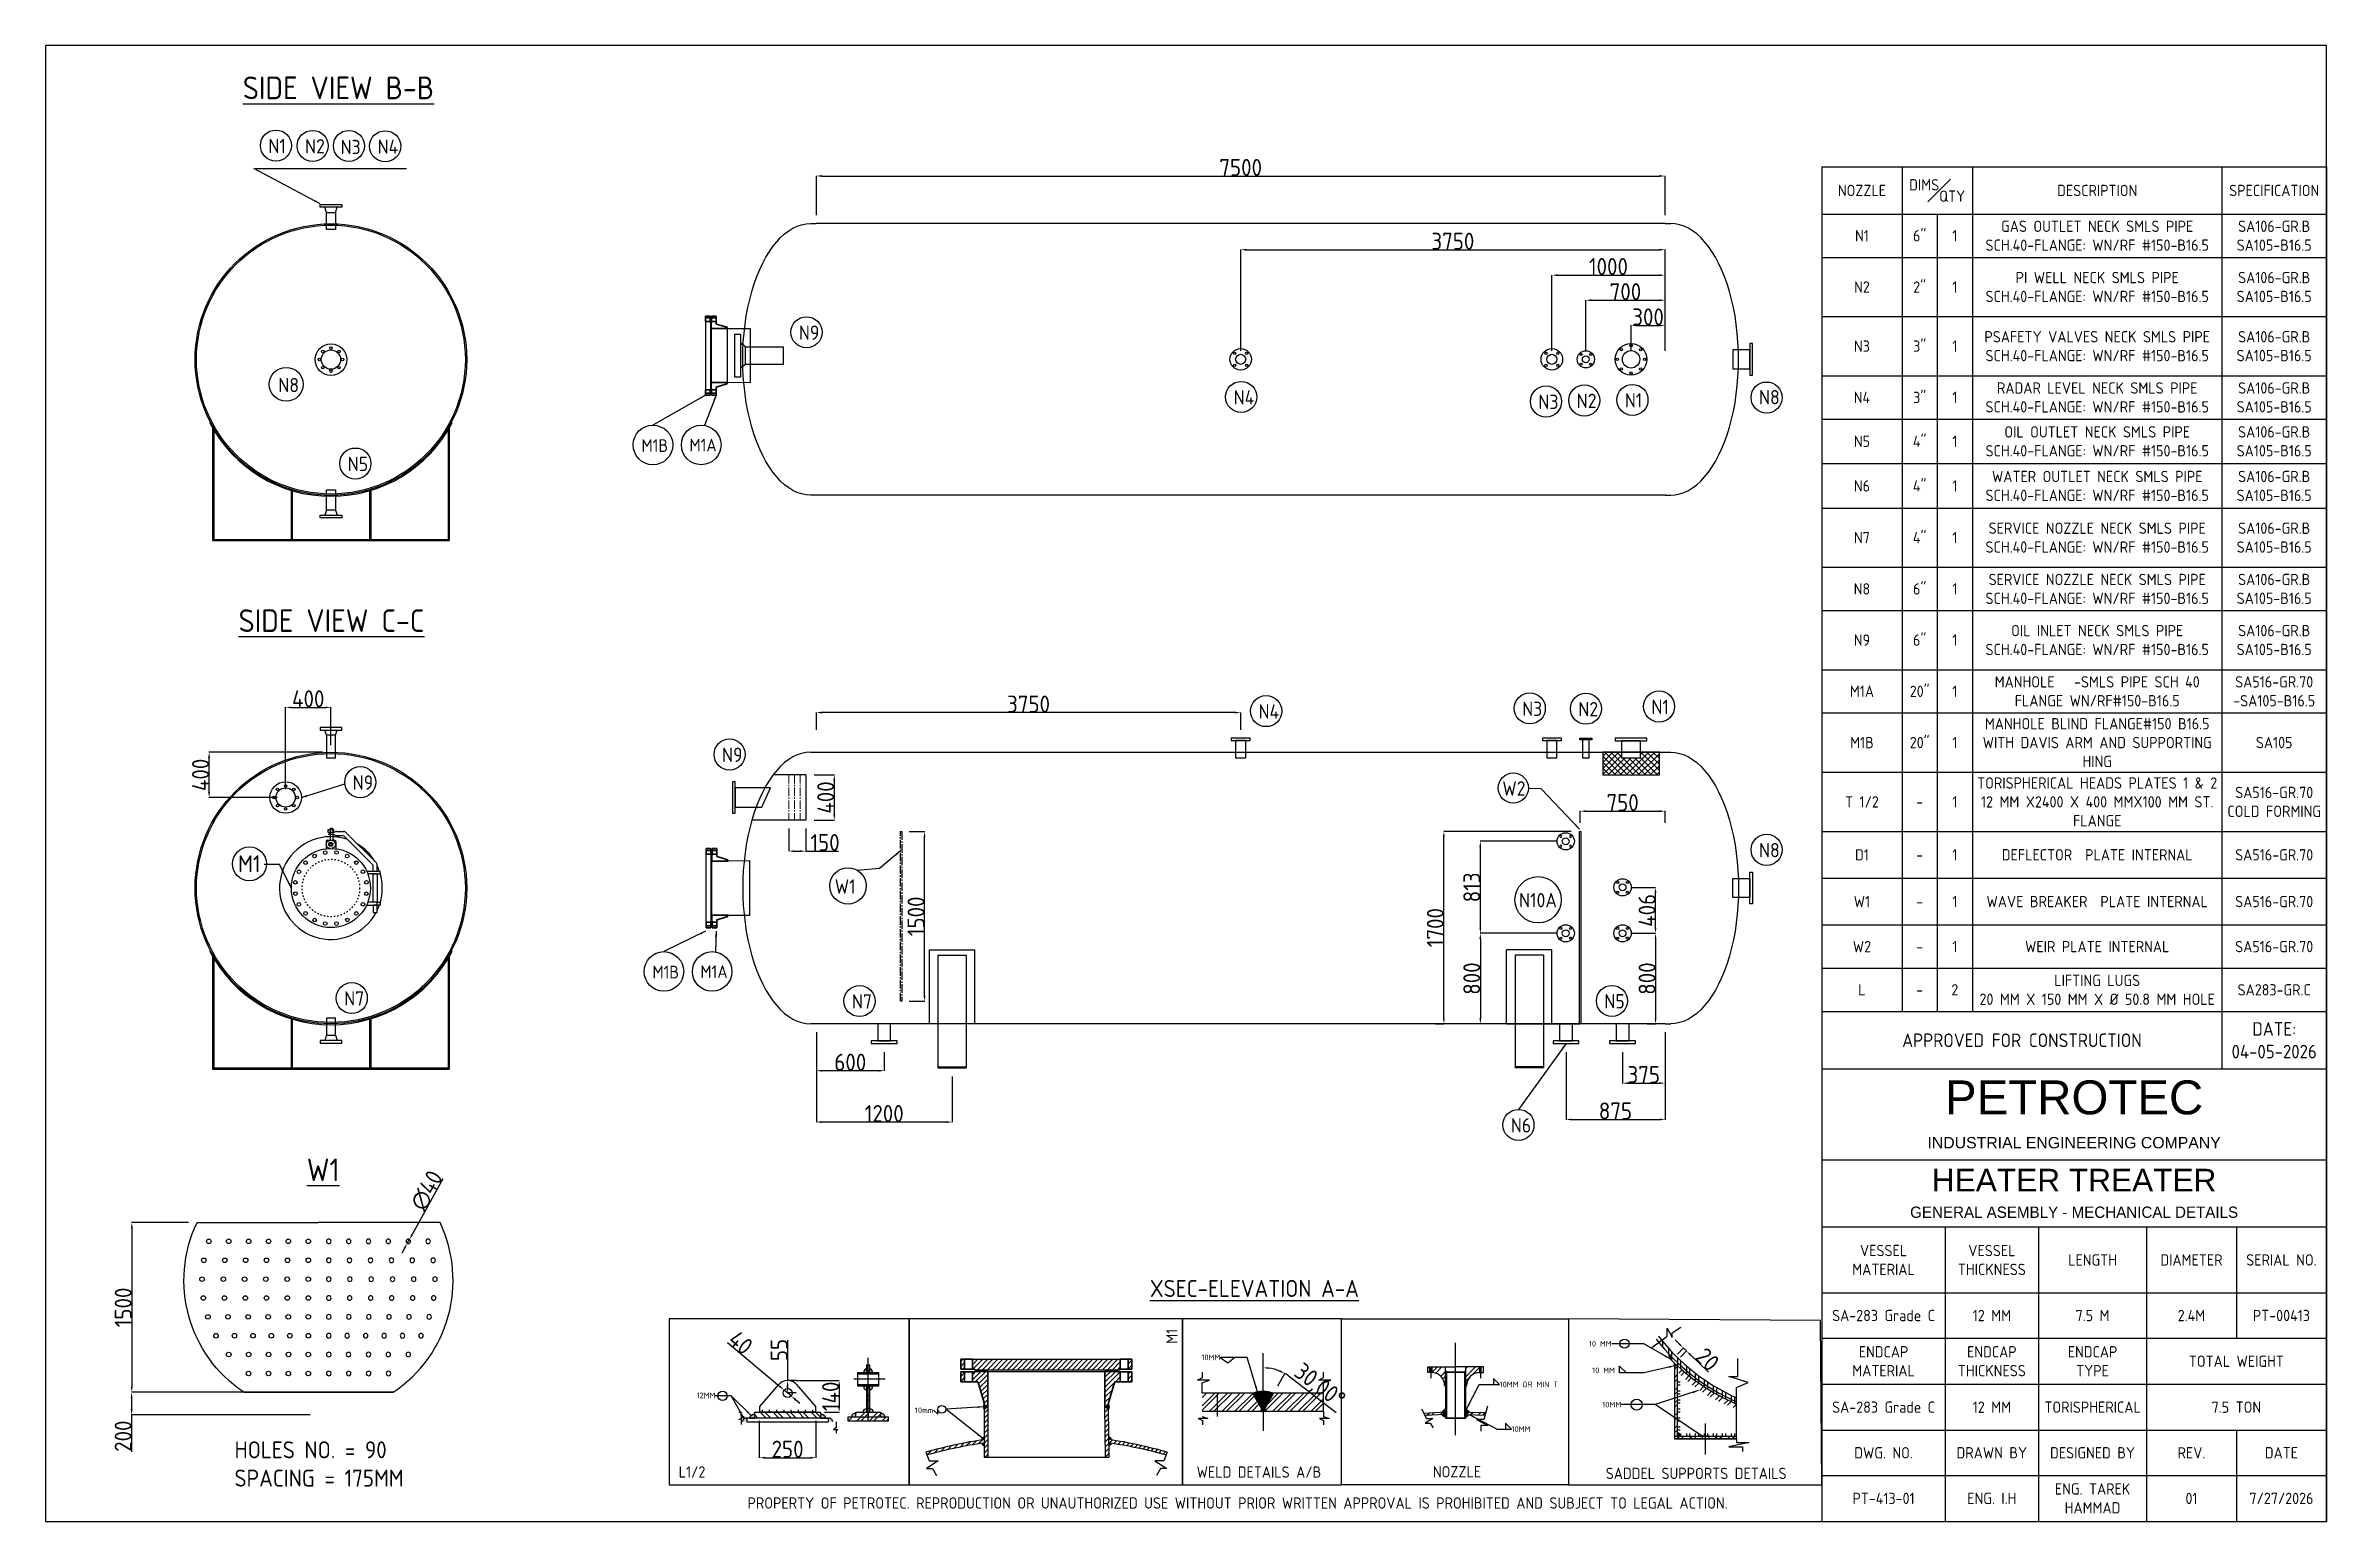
# Model space of a CAD drawing. Header units: inches. Extents: x 14970 to 35125, y 15508 to 28550.
import ezdxf

# ---------------------------------------------------------------- set-up
doc = ezdxf.new("R2010")
doc.units = ezdxf.units.IN
doc.header["$LTSCALE"] = 100
doc.header["$MEASUREMENT"] = 0
for name, pattern in [('ACAD_ISO02W100', [15, 12, -3]), ('ACAD_ISO03W100', [30, 12, -18]), ('CENTER', [50.8, 31.75, -6.35, 6.35, -6.35]), ('CENTER2', [1.125, 0.75, -0.125, 0.125, -0.125])]:
    doc.linetypes.add(name, pattern=pattern)
doc.layers.add('fitting', color=7, linetype='CENTER2', lineweight=0)
doc.styles.add('Annotative', font='arial.ttf')
doc.styles.get("Standard").update_dxf_attribs({"font": 'isocp.shx', "height": 150, "bigfont": '@extfont2.shx'})
doc.dimstyles.new('ISO-25', dxfattribs={"dimtxt": 120, "dimasz": 50, "dimexe": 1.25, "dimexo": 75, "dimtad": 1, "dimdec": 0, "dimtxsty": 'Standard', "dimcen": 0, "dimclrd": 1, "dimclre": 1, "dimclrt": 1, "dimazin": 0, "dimtfac": 1, "dimtdec": 0, "dimtmove": 0, "dimatfit": 3, "dimfxl": 1, "dimtfillclr": 1, "dimarcsym": 0})
pattern_1 = [(90, (19657.65, 15788.986), (-79.375, 7e-15), []), (90, (19629.59, 15817.05), (-79.375, 7e-15), [])]
pattern_2 = [(45, (19657.65, 15788.986), (-56.1266, 56.1266), []), (45, (19657.65, 15828.67), (-56.1266, 56.1266), [])]

msp = doc.modelspace()

# ---------------------------------------------------------------- texts
at = {"lineweight": -3, "ltscale": 0.01}
for s, insert, char_height, width, attachment_point in [('{\\LSIDE VIEW B-B}', (16713.2, 28276.3), 200, 2003.237, 1), ('N1', (16938.6, 27726.1), 126.56, 140.874, 1), ('N2', (17262.6, 27723.1), 126.56, 140.874, 1), ('N3', (17576.6, 27716.6), 126.56, 140.874, 1), ('N4', (17903.6, 27719.6), 126.56, 140.874, 1), ('N9', (21626.2, 26076), 126.56, 140.874, 1), ('N8', (17026, 25613.3), 126.56, 170.561, 1), ('N4', (25468.2, 25504.5), 126.56, 140.874, 1), ('N3', (28161.6, 25464.7), 126.56, 140.874, 1), ('N2', (28500.1, 25473.7), 126.56, 140.874, 1), ('N1', (28925.4, 25478.1), 126.56, 140.874, 1), ('N8', (30111.2, 25379.5), 126.56, 140.874, 7), ('M1B', (20235.8, 25071.2), 112.5, 683.79, 1), ('M1A', (20659.8, 25075.1), 112.5, 683.79, 1), ('N5', (17639.7, 24916), 126.56, 140.874, 1), ('{\\LSIDE VIEW C-C}', (16675.8, 23567.9), 200, 2326.995, 1), ('N4', (25688.2, 22728.5), 126.56, 140.874, 1), ('N3', (28018.2, 22752.5), 126.56, 140.874, 1), ('N2', (28514.7, 22749.5), 126.56, 140.874, 1), ('N1', (29160.7, 22769), 126.56, 140.874, 1), ('N9', (20947.1, 22345.4), 126.56, 140.874, 1), ('N9', (17683.6, 22100.6), 126.56, 140.874, 1), ('W2', (27843.3, 22048.4), 126.56, 1025.685, 1), ('M1', (16670.7, 21394.7), 150, 683.79, 1), ('N8', (30111.2, 21503), 126.56, 140.874, 1), ('W1', (22127.8, 21182), 126.56, 1025.685, 3), ('\\pxqc;N10A', (28053.8, 21061), 126.56, 209.113, 1), ('M1B', (20332.8, 20418.4), 112.5, 683.79, 1), ('M1A', (20756.8, 20422.3), 112.5, 683.79, 1), ('N7', (17608.2, 20192.5), 126.56, 140.874, 1), ('N7', (22095.4, 20166.2), 126.56, 140.874, 1), ('N5', (28744.1, 20167.4), 126.56, 140.874, 1), ('N6', (27918, 19071), 126.56, 140.874, 1), ('{\\LXSEC-ELEVATION A-A}', (24728.6, 17641.5), 150, 3894.427, 1), ('10 MM', (28809.2, 17053), 50, 332.544, 9), ('10 MM', (28838.5, 16817.5), 50, 332.544, 9), ('10MM', (28893.2, 16514.6), 50, 160.381, 9)]:
    msp.add_mtext(s, dxfattribs=dict(at, insert=insert, char_height=char_height, width=width, attachment_point=attachment_point))
at = {"lineweight": -3, "ltscale": 0.005, "insert": (17278.4, 18714.9), "char_height": 200, "width": 1217.694, "attachment_point": 1}
msp.add_mtext('{\\LW1}', dxfattribs=at)
at = {"lineweight": -3, "ltscale": 1000, "insert": (24873.3, 17078.1), "char_height": 100, "width": 1224.895, "attachment_point": 1, "rotation": 90}
msp.add_mtext('M1', dxfattribs=at)
at = {"lineweight": -3, "ltscale": 1000}
for s, insert, char_height, width, attachment_point in [('10MM', (25350.9, 16932.4), 50, 160.381, 9), ('10mm', (22815.6, 16464.7), 50, 160.381, 9), ('L1/2', (20564.6, 15995.3), 100, 1224.895, 1), ('WELD DETAILS A/B', (25141.8, 15993.7), 100, 1831.588, 1), ('\\pxqc;NOZZLE', (26526.6, 15996.6), 100, 1831.588, 1), ('\\pxqc;SADDEL SUPPORTS DETAILS', (28547.4, 15982.1), 100, 2016.746, 1)]:
    msp.add_mtext(s, dxfattribs=dict(at, insert=insert, char_height=char_height, width=width, attachment_point=attachment_point))
at = {"lineweight": -3, "ltscale": 1000, "char_height": 50}
for s, insert, attachment_point in [('10MM OR MIN T', (27819.3, 16743.3), 1), ('12MM', (20889.9, 16596.1), 9), ('10MM', (27925, 16348.6), 1)]:
    msp.add_mtext(s, dxfattribs=dict(at, insert=insert, attachment_point=attachment_point))
at = {"insert": (16639.6, 16215.5), "char_height": 150, "attachment_point": 1}
msp.add_mtext_dynamic_manual_height_columns('HOLES NO. = 90^JSPACING = 175MM', width=1738.01, gutter_width=750, heights=[0], dxfattribs=at)
at = {"color": 5, "lineweight": -3, "ltscale": 1000, "insert": (21172.8, 15720.5), "char_height": 100, "width": 15213.716, "attachment_point": 1}
msp.add_mtext('{\\C256;PROPERTY OF PETROTEC. REPRODUCTION OR UNAUTHORIZED USE WITHOUT PRIOR WRITTEN APPROVAL IS PROHIBITED AND SUBJECT TO LEGAL ACTION.}', dxfattribs=at)

# ---------------------------------------------------------------- blocks, each defined once
blk = doc.blocks.new('*D12')
at = {"color": 1, "lineweight": -2, "ltscale": 1000, "transparency": 16777216}
for p, q in [((25859, 16706), (25922, 16815)), ((25963, 16787), (26375, 16471))]:
    blk.add_line(p, q, dxfattribs=at)
for start, end in [(67.4345, 82.5655), (52.5655, 60)]:
    blk.add_arc((25729, 16480), 386, start, end, dxfattribs=at)
at = {"color": 1, "ltscale": 1000, "transparency": 16777216}
for points in [[(25778, 16854), (25779, 16871), (25729, 16866)], [(25880, 16844), (25873, 16829), (25921, 16814)]]:
    blk.add_solid(points, dxfattribs=at)
at = {"layer": 'Defpoints', "color": 0, "ltscale": 1000, "transparency": 16777216}
for p in [(25729, 16994), (25796, 16860), (25729, 16641), (25822, 16641), (25744, 16506)]:
    blk.add_point(p, dxfattribs=at)
at = {"color": 1, "lineweight": -3, "ltscale": 1000, "transparency": 16777216, "insert": (26222, 16698), "char_height": 150, "attachment_point": 5, "rotation": 322.5655}
blk.add_mtext('30,00°', dxfattribs=at)
blk = doc.blocks.new('*D13')
at = {"color": 1, "lineweight": -2, "ltscale": 0.25, "transparency": 16777216}
for p, q in [((29407, 17076), (29371, 17111)), ((29390, 16987), (29443, 17042)), ((29418, 16960), (29471, 17015)), ((29442, 17041), (29470, 17014)), ((29506, 16979), (29664, 16826))]:
    blk.add_line(p, q, dxfattribs=at)
at = {"color": 1, "ltscale": 0.25, "transparency": 16777216}
for points in [[(29412, 17082), (29401, 17070), (29442, 17041)], [(29512, 16985), (29500, 16973), (29470, 17014)]]:
    blk.add_solid(points, dxfattribs=at)
at = {"layer": 'Defpoints', "color": 0, "ltscale": 0.25, "transparency": 16777216}
for p in [(29338, 16934), (29470, 17014), (29366, 16906)]:
    blk.add_point(p, dxfattribs=at)
at = {"color": 1, "lineweight": -3, "ltscale": 0.25, "transparency": 16777216, "insert": (29656, 16939), "char_height": 150, "attachment_point": 5, "rotation": 315.7765}
blk.add_mtext('20', dxfattribs=at)
blk = doc.blocks.new('*T11')
at = {"color": 0, "linetype": 'ByBlock', "lineweight": -2, "transparency": 16777216}
for p, q in [((0, 0), (4458, 0)), ((0, 0), (0, -7971)), ((708, 0), (708, -7464)), ((1330, 0), (1330, -7464)), ((3535, 0), (3535, -7971)), ((4458, 0), (4458, -7971)), ((0, -416), (4458, -416)), ((1019, -416), (1019, -7464)), ((0, -799), (4458, -799)), ((0, -1322), (4458, -1322)), ((0, -1846), (4458, -1846)), ((0, -2229), (4458, -2229)), ((0, -2622), (4458, -2622)), ((0, -3015), (4458, -3015)), ((0, -3537), (4458, -3537)), ((0, -3920), (4458, -3920)), ((0, -4443), (4458, -4443)), ((0, -4825), (4458, -4825)), ((0, -5349), (4458, -5349)), ((0, -5872), (4458, -5872)), ((0, -6285), (4458, -6285)), ((0, -6698), (4458, -6698)), ((0, -7081), (4458, -7081)), ((0, -7464), (4458, -7464)), ((0, -7971), (4458, -7971))]:
    blk.add_line(p, q, dxfattribs=at)
at = {"color": 0, "lineweight": -3, "transparency": 16777216, "attachment_point": 5}
for s, insert, char_height, width in [('NOZZLE', (354, -208), 100, 707.8), ('\\A1;\\SDIMS#QTY;', (1019, -208), 100, 622.26), ('DESCRIPTION', (2433, -208), 100, 2204.92), ('SPECIFICATION', (3997, -208), 100, 922.72), ('N1', (354, -608), 100, 701.92), ('6"', (864, -608), 100, 305.19), ('1', (1175, -608), 100, 305.19), ('{\\C256;GAS OUTLET NECK SMLS PIPE SCH.40-FLANGE: WN/RF #150-B16.5}', (2433, -608), 100, 2199.04), ('{\\C256;SA106-GR.B\\PSA105-B16.5}', (3997, -608), 100, 916.84), ('2"', (864, -1061), 100, 305.19), ('{\\C256;PI WELL NECK SMLS PIPE SCH.40-FLANGE: WN/RF #150-B16.5}', (2433, -1061), 100, 2199.04), ('{\\C256;SA106-GR.B\\PSA105-B16.5\\P}', (3997, -1061), 100, 916.84), ('N2', (354, -1061), 100, 701.92), ('1', (1175, -1061), 100, 305.19), ('N3', (354, -1584), 100, 701.92), ('3"', (864, -1584), 100, 305.19), ('1', (1175, -1584), 100, 305.19), ('{\\C256;PSAFETY VALVES NECK SMLS PIPE SCH.40-FLANGE: WN/RF #150-B16.5}', (2433, -1584), 100, 2199.04), ('{\\C256;SA106-GR.B\\PSA105-B16.5}', (3997, -1584), 100, 916.84), ('N4', (354, -2037), 100, 701.92), ('3"', (864, -2037), 100, 305.19), ('1', (1175, -2037), 100, 305.19), ('{\\C256;RADAR LEVEL NECK SMLS PIPE SCH.40-FLANGE: WN/RF #150-B16.5}', (2433, -2037), 100, 2199.04), ('{\\C256;SA106-GR.B\\PSA105-B16.5\\P}', (3997, -2037), 100, 916.84), ('N5', (354, -2425), 100, 701.92), ('4"', (864, -2425), 100, 305.19), ('1', (1175, -2425), 100, 305.19), ('{\\C256;OIL OUTLET NECK SMLS PIPE SCH.40-FLANGE: WN/RF #150-B16.5}', (2433, -2425), 100, 2199.04), ('{\\C256;SA106-GR.B\\PSA105-B16.5\\P}', (3997, -2425), 100, 916.84), ('N6', (354, -2819), 100, 701.92), ('4"', (864, -2819), 100, 305.19), ('1', (1175, -2819), 100, 305.19), ('{\\C256;WATER OUTLET NECK SMLS PIPE SCH.40-FLANGE: WN/RF #150-B16.5}', (2433, -2819), 100, 2199.04), ('{\\C256;SA106-GR.B\\PSA105-B16.5}', (3997, -2819), 100, 916.84), ('4"', (864, -3276), 100, 305.19), ('{\\C256;SERVICE NOZZLE NECK SMLS PIPE SCH.40-FLANGE: WN/RF #150-B16.5}', (2433, -3276), 100, 2199.04), ('{\\C256;SA106-GR.B\\PSA105-B16.5}', (3997, -3276), 100, 916.84), ('N7', (354, -3276), 100, 701.92), ('1', (1175, -3276), 100, 305.19), ('{\\C256;SERVICE NOZZLE NECK SMLS PIPE SCH.40-FLANGE: WN/RF #150-B16.5}', (2433, -3729), 100, 2199.04), ('{\\C256;SA106-GR.B\\PSA105-B16.5}', (3997, -3729), 100, 916.84), ('N8', (354, -3729), 100, 701.92), ('6"', (864, -3729), 100, 305.19), ('1', (1175, -3729), 100, 305.19), ('N9', (354, -4181), 100, 701.92), ('6"', (864, -4181), 100, 305.19), ('1', (1175, -4181), 100, 305.19), ('{\\C256;OIL INLET NECK SMLS PIPE SCH.40-FLANGE: WN/RF #150-B16.5}', (2433, -4181), 100, 2199.04), ('{\\C256;SA106-GR.B\\PSA105-B16.5}', (3997, -4181), 100, 916.84), ('M1A', (354, -4634), 100, 701.92), ('20"', (864, -4634), 100, 305.19), ('1', (1175, -4634), 100, 305.19), ('{\\C256;MANHOLE   -SMLS PIPE SCH 40\\PFLANGE WN/RF#150-B16.5}', (2433, -4634), 100, 2199.04), ('{\\C256;SA516-GR.70\\P-SA105-B16.5\\P}', (3997, -4634), 100, 916.84), ('M1B', (354, -5087), 100, 701.92), ('20"', (864, -5087), 100, 305.19), ('1', (1175, -5087), 100, 305.19), ('{\\C256;MANHOLE BLIND FLANGE#150 B16.5\\PWITH DAVIS ARM AND SUPPORTING HING\\P}', (2433, -5087), 100, 2199.04), ('{\\C256;SA105}', (3997, -5087), 100, 916.84), ('{\\C256;TORISPHERICAL HEADS PLATES 1 & 2\\P12 MM X2400 X 400 MMX100 MM ST. FLANGE}', (2433, -5611), 100, 2199.04), ('\\A1;T 1/2', (354, -5611), 100, 701.92), ('-', (864, -5611), 100, 305.19), ('1', (1175, -5611), 100, 305.19), ('{\\C256;SA516-GR.70\\PCOLD FORMING\\P}', (3997, -5611), 100, 916.84), ('D1', (354, -6079), 100, 701.92), ('1', (1175, -6079), 100, 305.19), ('{\\C256;DEFLECTOR  PLATE INTERNAL}', (2433, -6079), 100, 2199.04), ('{\\C256;SA516-GR.70\\P}', (3997, -6079), 100, 916.84), ('-', (864, -6079), 100, 305.19), ('W1', (354, -6492), 100, 701.92), ('1', (1175, -6492), 100, 305.19), ('{\\C256;WAVE BREAKER  PLATE INTERNAL}', (2433, -6492), 100, 2199.04), ('{\\C256;SA516-GR.70\\P}', (3997, -6492), 100, 916.84), ('-', (864, -6492), 100, 305.19), ('W2', (354, -6890), 100, 701.92), ('1', (1175, -6890), 100, 305.19), ('{\\C256;WEIR PLATE INTERNAL}', (2433, -6890), 100, 2199.04), ('{\\C256;SA516-GR.70\\P}', (3997, -6890), 100, 916.84), ('-', (864, -6890), 100, 305.19), ('L', (354, -7272), 100, 701.92), ('2', (1175, -7272), 100, 305.19), ('{\\C256;LIFTING LUGS\\P20 MM X 150 MM X %%C 50.8 MM HOLE\\P}', (2433, -7272), 100, 2199.04), ('{\\C256;SA283-GR.C\\P}', (3997, -7272), 100, 916.84), ('-', (864, -7272), 100, 305.19), ('APPROVED FOR CONSTRUCTION', (1768, -7718), 120, 3529.34), ('DATE: 04-05-2026', (3997, -7718), 120, 916.84)]:
    blk.add_mtext(s, dxfattribs=dict(at, insert=insert, char_height=char_height, width=width))
blk = doc.blocks.new('*D14')
at = {"color": 1, "lineweight": -2, "transparency": 16777216}
for p, q in [((21781, 27052), (21781, 27399)), ((21831, 27397), (29231, 27397)), ((29281, 27052), (29281, 27399))]:
    blk.add_line(p, q, dxfattribs=at)
at = {"color": 1, "transparency": 16777216}
for points in [[(21831, 27406), (21831, 27389), (21781, 27397)], [(29231, 27406), (29231, 27389), (29281, 27397)]]:
    blk.add_solid(points, dxfattribs=at)
at = {"layer": 'Defpoints', "color": 0, "transparency": 16777216}
for p in [(29281, 27397), (21781, 26977), (29281, 26977)]:
    blk.add_point(p, dxfattribs=at)
at = {"color": 1, "lineweight": -3, "transparency": 16777216, "insert": (25531, 27473), "char_height": 150, "attachment_point": 5}
blk.add_mtext('7500', dxfattribs=at)
blk = doc.blocks.new('*U16')
at = {"ltscale": 0.2}
blk.add_circle((0, 0), 11.2, dxfattribs=at)
blk = doc.blocks.new('*U17')
at = {"color": 0, "linetype": 'ByBlock', "lineweight": -2, "transparency": 16777216}
for p, rotation in [((15798, 20000), 45), ((15942, 20000), 315), ((15768, 19929), 90), ((15798, 19857), 135), ((15870, 19827), 180), ((15942, 19857), 225.0000000000001), ((15972, 19929), 270)]:
    blk.add_blockref('*U16', p, dxfattribs=dict(at, rotation=rotation))
blk.add_blockref('*U16', (15870, 20030), dxfattribs=at)
blk = doc.blocks.new('*D23')
at = {"color": 1, "lineweight": -2, "transparency": 16777216}
for p, q in [((28531, 21680), (28531, 21786)), ((28581, 21784), (29231, 21784)), ((29281, 21680), (29281, 21786))]:
    blk.add_line(p, q, dxfattribs=at)
at = {"color": 1, "transparency": 16777216}
for points in [[(28581, 21793), (28581, 21776), (28531, 21784)], [(29231, 21793), (29231, 21776), (29281, 21784)]]:
    blk.add_solid(points, dxfattribs=at)
at = {"layer": 'Defpoints', "color": 0, "transparency": 16777216}
for p in [(29281, 21784), (28531, 21605), (29281, 21605)]:
    blk.add_point(p, dxfattribs=at)
at = {"color": 1, "transparency": 16777216, "insert": (28906, 21860), "char_height": 150, "attachment_point": 5}
blk.add_mtext('750', dxfattribs=at)
blk = doc.blocks.new('*D25')
at = {"color": 1, "lineweight": -2, "transparency": 16777216}
for p, q in [((22601, 21605), (22739, 21605)), ((22737, 20155), (22737, 21555)), ((22601, 20105), (22739, 20105))]:
    blk.add_line(p, q, dxfattribs=at)
at = {"color": 1, "transparency": 16777216}
for points in [[(22729, 21555), (22746, 21555), (22737, 21605)], [(22729, 20155), (22746, 20155), (22737, 20105)]]:
    blk.add_solid(points, dxfattribs=at)
at = {"layer": 'Defpoints', "color": 0, "transparency": 16777216}
for p in [(22526, 21605), (22737, 21605), (22526, 20105)]:
    blk.add_point(p, dxfattribs=at)
at = {"color": 1, "transparency": 16777216, "insert": (22662, 20855), "char_height": 150, "attachment_point": 5, "rotation": 90}
blk.add_mtext('1500', dxfattribs=at)
blk = doc.blocks.new('*D40')
at = {"color": 1, "lineweight": -2, "transparency": 16777216}
for p, q in [((21762, 22105), (21941, 22105)), ((21940, 22055), (21940, 21755)), ((21762, 21705), (21941, 21705))]:
    blk.add_line(p, q, dxfattribs=at)
at = {"color": 1, "transparency": 16777216}
for points in [[(21931, 22055), (21948, 22055), (21940, 22105)], [(21931, 21755), (21948, 21755), (21940, 21705)]]:
    blk.add_solid(points, dxfattribs=at)
at = {"layer": 'Defpoints', "color": 0, "transparency": 16777216}
for p in [(21687, 22105), (21687, 21705), (21940, 21705)]:
    blk.add_point(p, dxfattribs=at)
at = {"color": 1, "transparency": 16777216, "insert": (21864, 21905), "char_height": 150, "attachment_point": 5, "rotation": 90}
blk.add_mtext('400', dxfattribs=at)
blk = doc.blocks.new('*U41')
at = {"ltscale": 0.25}
blk.add_circle((0, 0), 15.9, dxfattribs=at)
blk = doc.blocks.new('*U42')
at = {"color": 0, "linetype": 'ByBlock', "lineweight": -2, "transparency": 16777216}
for p, rotation in [((25719, 6458), 54), ((25789, 6528), 35.99999999999999), ((25877, 6574), 17.99999999999999), ((26074, 6574), 342.0000000000001), ((26162, 6528), 324), ((26232, 6458), 306), ((25658, 6272), 90), ((25673, 6370), 72), ((26277, 6370), 288), ((26293, 6272), 270), ((25673, 6173), 108), ((25719, 6085), 126), ((26232, 6085), 234), ((26277, 6173), 252), ((25789, 6015), 144), ((25877, 5970), 162.0000000000001), ((25975, 5954), 180), ((26074, 5970), 198), ((26162, 6015), 216)]:
    blk.add_blockref('*U41', p, dxfattribs=dict(at, rotation=rotation))
blk.add_blockref('*U41', (25975, 6589), dxfattribs=at)
blk = doc.blocks.new('*U43')
at = {"ltscale": 0.2}
blk.add_circle((0, 0), 11.2, dxfattribs=at)
blk = doc.blocks.new('*U44')
at = {"color": 0, "linetype": 'ByBlock', "lineweight": -2, "transparency": 16777216}
for p, rotation in [((15798, 20000), 45), ((15942, 20000), 315), ((15768, 19929), 90), ((15798, 19857), 135), ((15870, 19827), 180), ((15942, 19857), 225.0000000000001), ((15972, 19929), 270)]:
    blk.add_blockref('*U43', p, dxfattribs=dict(at, rotation=rotation))
blk.add_blockref('*U43', (15870, 20030), dxfattribs=at)
blk = doc.blocks.new('BLOCK22')
at = {"color": 7, "lineweight": 5, "ltscale": 0.03937}
for p, q in [((-13.75, 0), (-13.75, 1.62)), ((-13.12, 1.62), (-13.12, 0))]:
    blk.add_line(p, q, dxfattribs=at)
at = {"color": 7, "lineweight": 5, "ltscale": 0.015625}
for p, q in [((-13.75, 1.62), (-13.12, 1.62)), ((-13.12, 0), (-13.75, 0))]:
    blk.add_line(p, q, dxfattribs=at)
blk = doc.blocks.new('BLOCK23')
at = {"color": 7, "lineweight": 5, "ltscale": 0.03937}
for p, q in [((-11.88, 0), (-11.88, 1.62)), ((-10.97, 1.71), (-10, 4.99)), ((-9.41, 5.62), (-9.41, -0.06)), ((-9.41, -0.06), (-11.5, -0.06))]:
    blk.add_line(p, q, dxfattribs=at)
at = {"color": 7, "lineweight": 5, "ltscale": 0.019636}
blk.add_line((-11.88, 1.62), (-11.09, 1.62), dxfattribs=at)
at = {"color": 7, "lineweight": 5, "ltscale": 0.009375}
blk.add_line((-11.5, 0), (-11.88, 0), dxfattribs=at)
at = {"color": 7, "lineweight": 5, "ltscale": 0.001562}
blk.add_line((-11.5, -0.06), (-11.5, 0), dxfattribs=at)
at = {"color": 7, "lineweight": 5, "ltscale": 0.000202414}
for p, q in [((-11.09, 1.62), (-11.08, 1.62)), ((-11, 1.66), (-11, 1.66)), ((-10.99, 1.67), (-10.99, 1.68))]:
    blk.add_line(p, q, dxfattribs=at)
at = {"color": 7, "lineweight": 5, "ltscale": 0.000202404}
blk.add_line((-11.08, 1.62), (-11.07, 1.62), dxfattribs=at)
at = {"color": 7, "lineweight": 5, "ltscale": 0.00020241}
for p, q in [((-11.07, 1.62), (-11.07, 1.62)), ((-11, 1.66), (-10.99, 1.67))]:
    blk.add_line(p, q, dxfattribs=at)
at = {"color": 7, "lineweight": 5, "ltscale": 0.000202422}
for p, q in [((-11.07, 1.62), (-11.06, 1.62)), ((-11.01, 1.65), (-11.01, 1.65)), ((-10.98, 1.68), (-10.98, 1.69))]:
    blk.add_line(p, q, dxfattribs=at)
at = {"color": 7, "lineweight": 5, "ltscale": 0.00020243}
blk.add_line((-11.06, 1.62), (-11.05, 1.63), dxfattribs=at)
at = {"color": 7, "lineweight": 5, "ltscale": 0.000202415}
blk.add_line((-11.05, 1.63), (-11.04, 1.63), dxfattribs=at)
at = {"color": 7, "lineweight": 5, "ltscale": 0.000202392}
blk.add_line((-11.04, 1.63), (-11.03, 1.63), dxfattribs=at)
at = {"color": 7, "lineweight": 5, "ltscale": 0.000202416}
for p, q in [((-11.03, 1.63), (-11.03, 1.64)), ((-10.98, 1.7), (-10.97, 1.71))]:
    blk.add_line(p, q, dxfattribs=at)
at = {"color": 7, "lineweight": 5, "ltscale": 0.000202434}
blk.add_line((-11.03, 1.64), (-11.02, 1.64), dxfattribs=at)
at = {"color": 7, "lineweight": 5, "ltscale": 0.000202399}
blk.add_line((-11.02, 1.64), (-11.01, 1.65), dxfattribs=at)
at = {"color": 7, "lineweight": 5, "ltscale": 0.000202433}
blk.add_line((-11.01, 1.65), (-11, 1.66), dxfattribs=at)
at = {"color": 7, "lineweight": 5, "ltscale": 0.000202409}
blk.add_line((-10.99, 1.68), (-10.98, 1.68), dxfattribs=at)
at = {"color": 7, "lineweight": 5, "ltscale": 0.000202403}
blk.add_line((-10.98, 1.69), (-10.98, 1.7), dxfattribs=at)
at = {"color": 7, "lineweight": 5, "ltscale": 0.016237}
blk.add_line((-10, 5.22), (-9.48, 5.62), dxfattribs=at)
at = {"color": 7, "lineweight": 5, "ltscale": 0.005906}
blk.add_line((-10, 4.99), (-10, 5.22), dxfattribs=at)
at = {"color": 7, "lineweight": 5, "ltscale": 0.001969}
blk.add_line((-9.48, 5.62), (-9.41, 5.62), dxfattribs=at)
blk = doc.blocks.new('BLOCK24')
at = {"color": 7, "lineweight": 5, "ltscale": 0.03937}
for p, q in [((9.41, -0.06), (9.41, 5.62)), ((10, 4.99), (10.97, 1.71)), ((11.88, 1.62), (11.88, 0)), ((11.5, -0.06), (9.41, -0.06))]:
    blk.add_line(p, q, dxfattribs=at)
at = {"color": 7, "lineweight": 5, "ltscale": 0.001969}
blk.add_line((9.41, 5.62), (9.48, 5.62), dxfattribs=at)
at = {"color": 7, "lineweight": 5, "ltscale": 0.016237}
blk.add_line((9.48, 5.62), (10, 5.22), dxfattribs=at)
at = {"color": 7, "lineweight": 5, "ltscale": 0.005906}
blk.add_line((10, 5.22), (10, 4.99), dxfattribs=at)
at = {"color": 7, "lineweight": 5, "ltscale": 0.000202416}
for p, q in [((10.97, 1.71), (10.98, 1.7)), ((11.03, 1.64), (11.03, 1.63))]:
    blk.add_line(p, q, dxfattribs=at)
at = {"color": 7, "lineweight": 5, "ltscale": 0.000202403}
blk.add_line((10.98, 1.7), (10.98, 1.69), dxfattribs=at)
at = {"color": 7, "lineweight": 5, "ltscale": 0.000202422}
for p, q in [((10.98, 1.69), (10.98, 1.68)), ((11.01, 1.65), (11.01, 1.65)), ((11.06, 1.62), (11.07, 1.62))]:
    blk.add_line(p, q, dxfattribs=at)
at = {"color": 7, "lineweight": 5, "ltscale": 0.000202409}
blk.add_line((10.98, 1.68), (10.99, 1.68), dxfattribs=at)
at = {"color": 7, "lineweight": 5, "ltscale": 0.000202414}
for p, q in [((10.99, 1.68), (10.99, 1.67)), ((11, 1.66), (11, 1.66)), ((11.08, 1.62), (11.09, 1.62))]:
    blk.add_line(p, q, dxfattribs=at)
at = {"color": 7, "lineweight": 5, "ltscale": 0.00020241}
for p, q in [((10.99, 1.67), (11, 1.66)), ((11.07, 1.62), (11.07, 1.62))]:
    blk.add_line(p, q, dxfattribs=at)
at = {"color": 7, "lineweight": 5, "ltscale": 0.000202433}
blk.add_line((11, 1.66), (11.01, 1.65), dxfattribs=at)
at = {"color": 7, "lineweight": 5, "ltscale": 0.000202399}
blk.add_line((11.01, 1.65), (11.02, 1.64), dxfattribs=at)
at = {"color": 7, "lineweight": 5, "ltscale": 0.000202434}
blk.add_line((11.02, 1.64), (11.03, 1.64), dxfattribs=at)
at = {"color": 7, "lineweight": 5, "ltscale": 0.000202392}
blk.add_line((11.03, 1.63), (11.04, 1.63), dxfattribs=at)
at = {"color": 7, "lineweight": 5, "ltscale": 0.000202415}
blk.add_line((11.04, 1.63), (11.05, 1.63), dxfattribs=at)
at = {"color": 7, "lineweight": 5, "ltscale": 0.00020243}
blk.add_line((11.05, 1.63), (11.06, 1.62), dxfattribs=at)
at = {"color": 7, "lineweight": 5, "ltscale": 0.000202404}
blk.add_line((11.07, 1.62), (11.08, 1.62), dxfattribs=at)
at = {"color": 7, "lineweight": 5, "ltscale": 0.019636}
blk.add_line((11.09, 1.62), (11.88, 1.62), dxfattribs=at)
at = {"color": 7, "lineweight": 5, "ltscale": 0.009375}
blk.add_line((11.88, 0), (11.5, 0), dxfattribs=at)
at = {"color": 7, "lineweight": 5, "ltscale": 0.001562}
blk.add_line((11.5, 0), (11.5, -0.06), dxfattribs=at)
blk = doc.blocks.new('BLOCK25')
at = {"color": 7, "lineweight": 5, "ltscale": 0.03937}
for p, q in [((13.12, 0), (13.12, 1.62)), ((13.75, 1.62), (13.75, 0))]:
    blk.add_line(p, q, dxfattribs=at)
at = {"color": 7, "lineweight": 5, "ltscale": 0.015625}
for p, q in [((13.12, 1.62), (13.75, 1.62)), ((13.75, 0), (13.12, 0))]:
    blk.add_line(p, q, dxfattribs=at)
blk = doc.blocks.new('*U70')
blk.add_circle((0, 0), 9.53)
blk = doc.blocks.new('*U71')
at = {"color": 0, "linetype": 'ByBlock', "lineweight": -2, "transparency": 16777216}
for p, rotation in [((3340, 2663), 90.00000000000001), ((3340, 2557), 180), ((3445, 2557), 270)]:
    blk.add_blockref('*U70', p, dxfattribs=dict(at, rotation=rotation))
blk.add_blockref('*U70', (3445, 2663), dxfattribs=at)
blk = doc.blocks.new('*U72')
blk.add_circle((0, 0), 9.53)
blk = doc.blocks.new('*U73')
at = {"color": 0, "linetype": 'ByBlock', "lineweight": -2, "transparency": 16777216}
for p, rotation in [((3340, 2663), 90.00000000000001), ((3340, 2557), 180), ((3445, 2557), 270)]:
    blk.add_blockref('*U72', p, dxfattribs=dict(at, rotation=rotation))
blk.add_blockref('*U72', (3445, 2663), dxfattribs=at)
blk = doc.blocks.new('*U77')
blk.add_circle((0, 0), 11)
blk = doc.blocks.new('*U78')
at = {"color": 0, "linetype": 'ByBlock', "lineweight": -2, "transparency": 16777216}
for p, rotation in [((23571, 26203), 90), ((23606, 26289), 45.00000000000001), ((23777, 26289), 314.9999999999999), ((23812, 26203), 269.9999999999999), ((23606, 26118), 135), ((23692, 26083), 180), ((23777, 26118), 225)]:
    blk.add_blockref('*U77', p, dxfattribs=dict(at, rotation=rotation))
blk.add_blockref('*U77', (23692, 26324), dxfattribs=at)
blk = doc.blocks.new('*U79')
blk.add_circle((0, 0), 9.55)
blk = doc.blocks.new('*U80')
at = {"color": 0, "linetype": 'ByBlock', "lineweight": -2, "transparency": 16777216}
for p, rotation in [((4289, 2255), 90), ((4410, 2255), 270.0000000000001), ((4350, 2195), 180)]:
    blk.add_blockref('*U79', p, dxfattribs=dict(at, rotation=rotation))
blk.add_blockref('*U79', (4350, 2316), dxfattribs=at)
blk = doc.blocks.new('*D81')
at = {"color": 1, "lineweight": -2, "transparency": 16777216}
for p, q in [((28281, 25852), (28281, 26522)), ((28331, 26521), (29231, 26521)), ((29281, 25852), (29281, 26522))]:
    blk.add_line(p, q, dxfattribs=at)
at = {"color": 1, "transparency": 16777216}
for points in [[(28331, 26529), (28331, 26513), (28281, 26521)], [(29231, 26529), (29231, 26513), (29281, 26521)]]:
    blk.add_solid(points, dxfattribs=at)
at = {"layer": 'Defpoints', "color": 0, "transparency": 16777216}
for p in [(29281, 26521), (28281, 25777), (29281, 25777)]:
    blk.add_point(p, dxfattribs=at)
at = {"color": 1, "transparency": 16777216, "insert": (28781, 26597), "char_height": 150, "attachment_point": 5}
blk.add_mtext('1000', dxfattribs=at)
blk = doc.blocks.new('*D82')
at = {"color": 1, "lineweight": -2, "transparency": 16777216}
for p, q in [((25531, 25852), (25531, 26747)), ((25581, 26746), (29231, 26746)), ((29281, 25852), (29281, 26747))]:
    blk.add_line(p, q, dxfattribs=at)
at = {"color": 1, "transparency": 16777216}
for points in [[(25581, 26754), (25581, 26737), (25531, 26746)], [(29231, 26754), (29231, 26737), (29281, 26746)]]:
    blk.add_solid(points, dxfattribs=at)
at = {"layer": 'Defpoints', "color": 0, "transparency": 16777216}
for p in [(29281, 26746), (25531, 25777), (29281, 25777)]:
    blk.add_point(p, dxfattribs=at)
at = {"color": 1, "transparency": 16777216, "insert": (27406, 26821), "char_height": 150, "attachment_point": 5}
blk.add_mtext('3750', dxfattribs=at)
blk = doc.blocks.new('*D83')
at = {"color": 1, "lineweight": -2, "transparency": 16777216}
for p, q in [((21781, 22504), (21781, 22657)), ((25481, 22656), (21831, 22656)), ((25531, 22504), (25531, 22657))]:
    blk.add_line(p, q, dxfattribs=at)
at = {"color": 1, "transparency": 16777216}
for points in [[(21831, 22664), (21831, 22647), (21781, 22656)], [(25481, 22664), (25481, 22647), (25531, 22656)]]:
    blk.add_solid(points, dxfattribs=at)
at = {"layer": 'Defpoints', "color": 0, "transparency": 16777216}
for p in [(21781, 22656), (21781, 22429), (25531, 22429)]:
    blk.add_point(p, dxfattribs=at)
at = {"color": 1, "transparency": 16777216, "insert": (23656, 22731), "char_height": 150, "attachment_point": 5}
blk.add_mtext('3750', dxfattribs=at)
blk = doc.blocks.new('*U85')
blk.add_circle((0, 0), 20)
blk = doc.blocks.new('*U86')
at = {"color": 0, "linetype": 'ByBlock', "lineweight": -2, "transparency": 16777216}
for p in [(12351, 3191), (12527, 3191), (12703, 3191), (12879, 3191), (13054, 3191), (13230, 3191)]:
    blk.add_blockref('*U85', p, dxfattribs=at)
blk = doc.blocks.new('*U87')
blk.add_circle((0, 0), 20)
blk = doc.blocks.new('*U88')
at = {"color": 0, "linetype": 'ByBlock', "lineweight": -2, "transparency": 16777216}
for p in [(12307, 3024), (12492, 3024), (12676, 3024), (12861, 3024), (13046, 3024), (13230, 3024)]:
    blk.add_blockref('*U87', p, dxfattribs=at)
blk = doc.blocks.new('*U89')
blk.add_circle((0, 0), 20)
blk = doc.blocks.new('*U90')
at = {"color": 0, "linetype": 'ByBlock', "lineweight": -2, "transparency": 16777216}
for p in [(12291, 2857), (12479, 2857), (12667, 2857), (12855, 2857), (13043, 2857), (13230, 2857)]:
    blk.add_blockref('*U89', p, dxfattribs=at)
blk = doc.blocks.new('*U91')
blk.add_circle((0, 0), 20)
blk = doc.blocks.new('*U92')
at = {"color": 0, "linetype": 'ByBlock', "lineweight": -2, "transparency": 16777216}
for p in [(12303, 2691), (12489, 2691), (12674, 2691), (12860, 2691), (13045, 2691), (13230, 2691)]:
    blk.add_blockref('*U91', p, dxfattribs=at)
blk = doc.blocks.new('*U93')
blk.add_circle((0, 0), 20)
blk = doc.blocks.new('*U94')
at = {"color": 0, "linetype": 'ByBlock', "lineweight": -2, "transparency": 16777216}
for p in [(12343, 2524), (12521, 2524), (12698, 2524), (12876, 2524), (13053, 2524), (13230, 2524)]:
    blk.add_blockref('*U93', p, dxfattribs=at)
blk = doc.blocks.new('*U95')
blk.add_circle((0, 0), 20)
blk = doc.blocks.new('*U96')
at = {"color": 0, "linetype": 'ByBlock', "lineweight": -2, "transparency": 16777216}
for p in [(12415, 2357), (12578, 2357), (12741, 2357), (12904, 2357), (13067, 2357), (13230, 2357)]:
    blk.add_blockref('*U95', p, dxfattribs=at)
blk = doc.blocks.new('*U97')
blk.add_circle((0, 0), 20)
blk = doc.blocks.new('*U98')
at = {"color": 0, "linetype": 'ByBlock', "lineweight": -2, "transparency": 16777216}
for p in [(12527, 2191), (12703, 2191), (12879, 2191), (13055, 2191), (13230, 2191)]:
    blk.add_blockref('*U97', p, dxfattribs=at)
blk = doc.blocks.new('*U99')
blk.add_circle((0, 0), 20)
blk = doc.blocks.new('*U100')
at = {"color": 0, "linetype": 'ByBlock', "lineweight": -2, "transparency": 16777216}
for p in [(12702, 2024), (12878, 2024), (13054, 2024), (13230, 2024)]:
    blk.add_blockref('*U99', p, dxfattribs=at)
blk = doc.blocks.new('*U101')
blk.add_circle((0, 0), 20)
blk = doc.blocks.new('*U102')
at = {"color": 0, "linetype": 'ByBlock', "lineweight": -2, "transparency": 16777216}
for p in [(12351, 3191), (12527, 3191), (12703, 3191), (12879, 3191), (13054, 3191), (13230, 3191)]:
    blk.add_blockref('*U101', p, dxfattribs=at)
blk = doc.blocks.new('*U103')
blk.add_circle((0, 0), 20)
blk = doc.blocks.new('*U104')
at = {"color": 0, "linetype": 'ByBlock', "lineweight": -2, "transparency": 16777216}
for p in [(12307, 3024), (12492, 3024), (12676, 3024), (12861, 3024), (13046, 3024), (13230, 3024)]:
    blk.add_blockref('*U103', p, dxfattribs=at)
blk = doc.blocks.new('*U105')
blk.add_circle((0, 0), 20)
blk = doc.blocks.new('*U106')
at = {"color": 0, "linetype": 'ByBlock', "lineweight": -2, "transparency": 16777216}
for p in [(12291, 2857), (12479, 2857), (12667, 2857), (12855, 2857), (13043, 2857), (13230, 2857)]:
    blk.add_blockref('*U105', p, dxfattribs=at)
blk = doc.blocks.new('*U107')
blk.add_circle((0, 0), 20)
blk = doc.blocks.new('*U108')
at = {"color": 0, "linetype": 'ByBlock', "lineweight": -2, "transparency": 16777216}
for p in [(12303, 2691), (12489, 2691), (12674, 2691), (12860, 2691), (13045, 2691), (13230, 2691)]:
    blk.add_blockref('*U107', p, dxfattribs=at)
blk = doc.blocks.new('*U109')
blk.add_circle((0, 0), 20)
blk = doc.blocks.new('*U110')
at = {"color": 0, "linetype": 'ByBlock', "lineweight": -2, "transparency": 16777216}
for p in [(12343, 2524), (12521, 2524), (12698, 2524), (12876, 2524), (13053, 2524), (13230, 2524)]:
    blk.add_blockref('*U109', p, dxfattribs=at)
blk = doc.blocks.new('*U111')
blk.add_circle((0, 0), 20)
blk = doc.blocks.new('*U112')
at = {"color": 0, "linetype": 'ByBlock', "lineweight": -2, "transparency": 16777216}
for p in [(12415, 2357), (12578, 2357), (12741, 2357), (12904, 2357), (13067, 2357), (13230, 2357)]:
    blk.add_blockref('*U111', p, dxfattribs=at)
blk = doc.blocks.new('*U113')
blk.add_circle((0, 0), 20)
blk = doc.blocks.new('*U114')
at = {"color": 0, "linetype": 'ByBlock', "lineweight": -2, "transparency": 16777216}
for p in [(12527, 2191), (12703, 2191), (12879, 2191), (13055, 2191), (13230, 2191)]:
    blk.add_blockref('*U113', p, dxfattribs=at)
blk = doc.blocks.new('*U115')
blk.add_circle((0, 0), 20)
blk = doc.blocks.new('*U116')
at = {"color": 0, "linetype": 'ByBlock', "lineweight": -2, "transparency": 16777216}
for p in [(12702, 2024), (12878, 2024), (13054, 2024), (13230, 2024)]:
    blk.add_blockref('*U115', p, dxfattribs=at)
blk = doc.blocks.new('*D117')
at = {"color": 1, "lineweight": -2, "transparency": 16777216}
for p, q in [((16233, 18149), (15730, 18149)), ((15732, 18099), (15732, 16699)), ((16233, 16649), (15730, 16649))]:
    blk.add_line(p, q, dxfattribs=at)
at = {"color": 1, "transparency": 16777216}
for points in [[(15723, 18099), (15740, 18099), (15732, 18149)], [(15723, 16699), (15740, 16699), (15732, 16649)]]:
    blk.add_solid(points, dxfattribs=at)
at = {"layer": 'Defpoints', "color": 0, "transparency": 16777216}
for p in [(16308, 18149), (15732, 16649), (16308, 16649)]:
    blk.add_point(p, dxfattribs=at)
at = {"color": 1, "transparency": 16777216, "insert": (15656, 17399), "char_height": 150, "attachment_point": 5, "rotation": 90}
blk.add_mtext('1500', dxfattribs=at)
blk = doc.blocks.new('*D118')
at = {"color": 1, "lineweight": -2, "transparency": 16777216}
for p, q in [((17307, 16649), (15729, 16649)), ((15730, 16599), (15730, 16499)), ((17307, 16449), (15729, 16449)), ((15730, 16449), (15730, 16124))]:
    blk.add_line(p, q, dxfattribs=at)
at = {"color": 1, "transparency": 16777216}
for points in [[(15722, 16599), (15739, 16599), (15730, 16649)], [(15722, 16499), (15739, 16499), (15730, 16449)]]:
    blk.add_solid(points, dxfattribs=at)
at = {"layer": 'Defpoints', "color": 0, "transparency": 16777216}
for p in [(17382, 16649), (15730, 16449), (17382, 16449)]:
    blk.add_point(p, dxfattribs=at)
at = {"color": 1, "transparency": 16777216, "insert": (15655, 16261), "char_height": 150, "attachment_point": 5, "rotation": 90}
blk.add_mtext('200', dxfattribs=at)
blk = doc.blocks.new('*D119')
at = {"color": 1, "lineweight": -2, "transparency": 16777216}
for p, q in [((18481, 18534), (18209, 18043)), ((18166, 17965), (18185, 18000)), ((18142, 17921), (18117, 17877))]:
    blk.add_line(p, q, dxfattribs=at)
at = {"color": 1, "transparency": 16777216}
for points in [[(18134, 17925), (18149, 17917), (18166, 17965)], [(18202, 18048), (18217, 18039), (18185, 18000)]]:
    blk.add_solid(points, dxfattribs=at)
at = {"layer": 'Defpoints', "color": 0, "transparency": 16777216}
for p in [(18166, 17965), (18185, 18000)]:
    blk.add_point(p, dxfattribs=at)
at = {"color": 1, "transparency": 16777216, "insert": (18338, 18432), "char_height": 150, "attachment_point": 5, "rotation": 61.0008}
blk.add_mtext('∅40', dxfattribs=at)
blk = doc.blocks.new('*D120')
at = {"color": 1, "lineweight": -2, "transparency": 16777216}
for p, q in [((28451, 21605), (27325, 21605)), ((27327, 19955), (27327, 21555)), ((27252, 19905), (27325, 19905))]:
    blk.add_line(p, q, dxfattribs=at)
at = {"color": 1, "transparency": 16777216}
for points in [[(27318, 21555), (27335, 21555), (27327, 21605)], [(27318, 19955), (27335, 19955), (27327, 19905)]]:
    blk.add_solid(points, dxfattribs=at)
at = {"layer": 'Defpoints', "color": 0, "transparency": 16777216}
for p in [(27327, 21605), (28526, 21605), (27327, 19905)]:
    blk.add_point(p, dxfattribs=at)
at = {"color": 1, "transparency": 16777216, "insert": (27251, 20755), "char_height": 150, "attachment_point": 5, "rotation": 90}
blk.add_mtext('1700', dxfattribs=at)
blk = doc.blocks.new('*D121')
at = {"color": 1, "lineweight": -2, "transparency": 16777216}
for p, q in [((21781, 19830), (21781, 19035)), ((22981, 19440), (22981, 19035)), ((22931, 19037), (21831, 19037))]:
    blk.add_line(p, q, dxfattribs=at)
at = {"color": 1, "transparency": 16777216}
for points in [[(21831, 19045), (21831, 19028), (21781, 19037)], [(22931, 19045), (22931, 19028), (22981, 19037)]]:
    blk.add_solid(points, dxfattribs=at)
at = {"layer": 'Defpoints', "color": 0, "transparency": 16777216}
for p in [(21781, 19905), (22981, 19515), (21781, 19037)]:
    blk.add_point(p, dxfattribs=at)
at = {"color": 1, "transparency": 16777216, "insert": (22381, 19112), "char_height": 150, "attachment_point": 5}
blk.add_mtext('1200', dxfattribs=at)
blk = doc.blocks.new('*D122')
at = {"color": 1, "lineweight": -2, "transparency": 16777216}
for p, q in [((21781, 19830), (21781, 19489)), ((22381, 19656), (22381, 19489)), ((22331, 19491), (21831, 19491))]:
    blk.add_line(p, q, dxfattribs=at)
at = {"color": 1, "transparency": 16777216}
for points in [[(21831, 19499), (21831, 19482), (21781, 19491)], [(22331, 19499), (22331, 19482), (22381, 19491)]]:
    blk.add_solid(points, dxfattribs=at)
at = {"layer": 'Defpoints', "color": 0, "transparency": 16777216}
for p in [(21781, 19905), (22381, 19731), (21781, 19491)]:
    blk.add_point(p, dxfattribs=at)
at = {"color": 1, "transparency": 16777216, "insert": (22081, 19566), "char_height": 150, "attachment_point": 5}
blk.add_mtext('600', dxfattribs=at)
blk = doc.blocks.new('*D123')
at = {"color": 1, "lineweight": -2, "transparency": 16777216}
for p, q in [((21537, 21630), (21537, 21430)), ((21687, 21630), (21687, 21430)), ((21587, 21431), (21637, 21431)), ((21687, 21431), (21978, 21431))]:
    blk.add_line(p, q, dxfattribs=at)
at = {"color": 1, "transparency": 16777216}
for points in [[(21587, 21439), (21587, 21423), (21537, 21431)], [(21637, 21439), (21637, 21423), (21687, 21431)]]:
    blk.add_solid(points, dxfattribs=at)
at = {"layer": 'Defpoints', "color": 0, "transparency": 16777216}
for p in [(21537, 21705), (21687, 21705), (21687, 21431)]:
    blk.add_point(p, dxfattribs=at)
at = {"color": 1, "transparency": 16777216, "insert": (21858, 21507), "char_height": 150, "attachment_point": 5}
blk.add_mtext('150', dxfattribs=at)
blk = doc.blocks.new('*D124')
at = {"color": 1, "lineweight": -2, "transparency": 16777216}
for p, q in [((29281, 19830), (29281, 19379)), ((28906, 19656), (28906, 19379)), ((28956, 19381), (29231, 19381))]:
    blk.add_line(p, q, dxfattribs=at)
at = {"color": 1, "transparency": 16777216}
for points in [[(28956, 19389), (28956, 19372), (28906, 19381)], [(29231, 19389), (29231, 19372), (29281, 19381)]]:
    blk.add_solid(points, dxfattribs=at)
at = {"layer": 'Defpoints', "color": 0, "transparency": 16777216}
for p in [(29281, 19905), (28906, 19731), (29281, 19381)]:
    blk.add_point(p, dxfattribs=at)
at = {"color": 1, "transparency": 16777216, "insert": (29093, 19456), "char_height": 150, "attachment_point": 5}
blk.add_mtext('375', dxfattribs=at)
blk = doc.blocks.new('*D125')
at = {"color": 1, "lineweight": -2, "transparency": 16777216}
for p, q in [((29281, 19830), (29281, 19058)), ((28406, 19656), (28406, 19058)), ((28456, 19060), (29231, 19060))]:
    blk.add_line(p, q, dxfattribs=at)
at = {"color": 1, "transparency": 16777216}
for points in [[(28456, 19068), (28456, 19051), (28406, 19060)], [(29231, 19068), (29231, 19051), (29281, 19060)]]:
    blk.add_solid(points, dxfattribs=at)
at = {"layer": 'Defpoints', "color": 0, "transparency": 16777216}
for p in [(29281, 19905), (28406, 19731), (29281, 19060)]:
    blk.add_point(p, dxfattribs=at)
at = {"color": 1, "transparency": 16777216, "insert": (28843, 19135), "char_height": 150, "attachment_point": 5}
blk.add_mtext('875', dxfattribs=at)
blk = doc.blocks.new('*D126')
at = {"color": 1, "lineweight": -2, "transparency": 16777216}
for p, q in [((20995, 17088), (21458, 16700)), ((21558, 16617), (21497, 16668)), ((21596, 16585), (21635, 16553))]:
    blk.add_line(p, q, dxfattribs=at)
at = {"color": 1, "transparency": 16777216}
for points in [[(21464, 16707), (21453, 16694), (21497, 16668)], [(21602, 16591), (21591, 16578), (21558, 16617)]]:
    blk.add_solid(points, dxfattribs=at)
at = {"layer": 'Defpoints', "color": 0, "transparency": 16777216}
for p in [(21497, 16668), (21558, 16617)]:
    blk.add_point(p, dxfattribs=at)
at = {"color": 1, "transparency": 16777216, "insert": (21113, 17088), "char_height": 150, "attachment_point": 5, "rotation": 320.0588}
blk.add_mtext('40', dxfattribs=at)
blk = doc.blocks.new('*D127')
at = {"color": 1, "lineweight": -2, "transparency": 16777216}
for p, q in [((21602, 16753), (21984, 16753)), ((21983, 16703), (21983, 16523)), ((21852, 16473), (21984, 16473))]:
    blk.add_line(p, q, dxfattribs=at)
at = {"color": 1, "transparency": 16777216}
for points in [[(21974, 16703), (21991, 16703), (21983, 16753)], [(21974, 16523), (21991, 16523), (21983, 16473)]]:
    blk.add_solid(points, dxfattribs=at)
at = {"layer": 'Defpoints', "color": 0, "transparency": 16777216}
for p in [(21527, 16753), (21777, 16473), (21983, 16473)]:
    blk.add_point(p, dxfattribs=at)
at = {"color": 1, "transparency": 16777216, "insert": (21907, 16613), "char_height": 150, "attachment_point": 5, "rotation": 90}
blk.add_mtext('140', dxfattribs=at)
blk = doc.blocks.new('*D128')
at = {"color": 1, "lineweight": -2, "transparency": 16777216}
for p, q in [((21277, 16398), (21277, 16069)), ((21777, 16398), (21777, 16069)), ((21327, 16071), (21727, 16071))]:
    blk.add_line(p, q, dxfattribs=at)
at = {"color": 1, "transparency": 16777216}
for points in [[(21327, 16079), (21327, 16062), (21277, 16071)], [(21727, 16079), (21727, 16062), (21777, 16071)]]:
    blk.add_solid(points, dxfattribs=at)
at = {"layer": 'Defpoints', "color": 0, "transparency": 16777216}
for p in [(21277, 16473), (21777, 16473), (21777, 16071)]:
    blk.add_point(p, dxfattribs=at)
at = {"color": 1, "transparency": 16777216, "insert": (21527, 16146), "char_height": 150, "attachment_point": 5}
blk.add_mtext('250', dxfattribs=at)
blk = doc.blocks.new('*D129')
at = {"color": 1, "lineweight": -2, "transparency": 16777216}
for p, q in [((21527, 17109), (21527, 16753)), ((21602, 16753), (21529, 16753)), ((21527, 16693), (21527, 16703)), ((21602, 16643), (21529, 16643))]:
    blk.add_line(p, q, dxfattribs=at)
at = {"color": 1, "transparency": 16777216}
for points in [[(21519, 16703), (21536, 16703), (21527, 16753)], [(21519, 16693), (21536, 16693), (21527, 16643)]]:
    blk.add_solid(points, dxfattribs=at)
at = {"layer": 'Defpoints', "color": 0, "transparency": 16777216}
for p in [(21527, 16753), (21527, 16753), (21527, 16643)]:
    blk.add_point(p, dxfattribs=at)
at = {"color": 1, "transparency": 16777216, "insert": (21452, 17023), "char_height": 150, "attachment_point": 5, "rotation": 90}
blk.add_mtext('55', dxfattribs=at)
blk = doc.blocks.new('*D130')
at = {"color": 1, "lineweight": -2, "transparency": 16777216}
for p, q in [((17091, 21980), (17091, 22702)), ((17141, 22701), (17441, 22701)), ((17491, 22368), (17491, 22702))]:
    blk.add_line(p, q, dxfattribs=at)
at = {"color": 1, "transparency": 16777216}
for points in [[(17141, 22709), (17141, 22693), (17091, 22701)], [(17441, 22709), (17441, 22693), (17491, 22701)]]:
    blk.add_solid(points, dxfattribs=at)
at = {"layer": 'Defpoints', "color": 0, "transparency": 16777216}
for p in [(17491, 22701), (17491, 22293), (17091, 21905)]:
    blk.add_point(p, dxfattribs=at)
at = {"color": 1, "transparency": 16777216, "insert": (17291, 22777), "char_height": 150, "attachment_point": 5}
blk.add_mtext('400', dxfattribs=at)
blk = doc.blocks.new('*D131')
at = {"color": 1, "lineweight": -2, "transparency": 16777216}
for p, q in [((17416, 22305), (16413, 22305)), ((16415, 21955), (16415, 22255)), ((17016, 21905), (16413, 21905))]:
    blk.add_line(p, q, dxfattribs=at)
at = {"color": 1, "transparency": 16777216}
for points in [[(16406, 22255), (16423, 22255), (16415, 22305)], [(16406, 21955), (16423, 21955), (16415, 21905)]]:
    blk.add_solid(points, dxfattribs=at)
at = {"layer": 'Defpoints', "color": 0, "transparency": 16777216}
for p in [(16415, 22305), (17491, 22305), (17091, 21905)]:
    blk.add_point(p, dxfattribs=at)
at = {"color": 1, "transparency": 16777216, "insert": (16339, 22105), "char_height": 150, "attachment_point": 5, "rotation": 90}
blk.add_mtext('400', dxfattribs=at)
blk = doc.blocks.new('*T132')
at = {"color": 0, "linetype": 'ByBlock', "lineweight": -2, "transparency": 16777216}
for p, q in [((0, 0), (4458, 0)), ((0, 0), (0, -3998)), ((4458, 0), (4458, -3998)), ((0, -804), (4458, -804)), ((0, -1396), (4458, -1396)), ((1089, -1396), (1089, -3998)), ((1915, -1396), (1915, -3998)), ((2868, -1396), (2868, -3998)), ((3664, -1396), (3664, -2379)), ((0, -1979), (4458, -1979)), ((0, -2379), (4458, -2379)), ((0, -2786), (4458, -2786)), ((0, -3192), (4458, -3192)), ((3664, -3192), (3664, -3998)), ((0, -3592), (4458, -3592)), ((0, -3998), (4458, -3998))]:
    blk.add_line(p, q, dxfattribs=at)
at = {"color": 0, "transparency": 16777216, "insert": (2229, -402), "char_height": 100, "width": 4452.19, "attachment_point": 5, "style": 'Annotative'}
blk.add_mtext('{\\H3x;PETROTEC}\\PINDUSTRIAL ENGINEERING COMPANY', dxfattribs=at)
at = {"color": 0, "transparency": 16777216, "char_height": 100, "attachment_point": 5}
for s, insert, width in [('{\\f@Arial Unicode MS|b0|i0|c0|p34;\\H2x;\\C256;HEATER TREATER^J\\Ftxt|c0;\\H0.5x;GENERAL ASEMBLY - MECHANICAL DETAILS}', (2229, -1100), 4452.19), ('\\A1;VESSEL\\PMATERIAL', (545, -1688), 1083.43), ('\\A1;VESSEL\\PTHICKNESS', (1502, -1688), 819.92), ('LENGTH', (2392, -1688), 946.66), ('DIAMETER', (3266, -1688), 790.03), ('SERIAL NO.', (4061, -1688), 788.14), ('\\A1;SA-283 Grade C', (545, -2179), 1083.43), ('12 MM', (1502, -2179), 819.92), ('\\A1;7.5 M', (2392, -2179), 946.66), ('2.4M', (3266, -2179), 790.03), ('PT-00413', (4061, -2179), 788.14), ('ENDCAP\\P{\\A1;MATERIAL}', (545, -2583), 1083.43), ('ENDCAP\\PTHICKNESS', (1502, -2583), 819.92), ('ENDCAP\\PTYPE', (2392, -2583), 946.66), ('TOTAL WEIGHT', (3663, -2583), 1584.17), ('\\A1;SA-283 Grade C', (545, -2989), 1083.43), ('12 MM', (1502, -2989), 819.92), ('{\\C256;TORISPHERICAL}', (2392, -2989), 946.66), ('7.5 TON', (3663, -2989), 1584.17), ('DWG. NO.', (545, -3392), 1083.43), ('DRAWN BY', (1502, -3392), 819.92), ('DESIGNED BY', (2392, -3392), 946.66), ('REV.', (3266, -3392), 790.03), ('DATE', (4061, -3392), 788.14), ('PT-413-01', (545, -3795), 1083.43), ('ENG. I.H', (1502, -3795), 819.92), ('ENG. TAREK HAMMAD', (2392, -3795), 946.66), ('01', (3266, -3795), 790.03), ('7/27/2026', (4061, -3795), 788.14)]:
    blk.add_mtext(s, dxfattribs=dict(at, insert=insert, width=width))
blk = doc.blocks.new('*D133')
at = {"color": 1, "lineweight": -2, "transparency": 16777216}
for p, q in [((28581, 25852), (28581, 26301)), ((28631, 26300), (29231, 26300)), ((29281, 25852), (29281, 26301))]:
    blk.add_line(p, q, dxfattribs=at)
at = {"color": 1, "transparency": 16777216}
for points in [[(28631, 26308), (28631, 26291), (28581, 26300)], [(29231, 26308), (29231, 26291), (29281, 26300)]]:
    blk.add_solid(points, dxfattribs=at)
at = {"layer": 'Defpoints', "color": 0, "transparency": 16777216}
for p in [(29281, 26300), (28581, 25777), (29281, 25777)]:
    blk.add_point(p, dxfattribs=at)
at = {"color": 1, "transparency": 16777216, "insert": (28931, 26375), "char_height": 150, "attachment_point": 5}
blk.add_mtext('700', dxfattribs=at)
blk = doc.blocks.new('*D134')
at = {"color": 1, "lineweight": -2, "transparency": 16777216}
for p, q in [((28981, 25852), (28981, 26078)), ((29031, 26077), (29231, 26077)), ((29281, 25852), (29281, 26078))]:
    blk.add_line(p, q, dxfattribs=at)
at = {"color": 1, "transparency": 16777216}
for points in [[(29031, 26085), (29031, 26068), (28981, 26077)], [(29231, 26085), (29231, 26068), (29281, 26077)]]:
    blk.add_solid(points, dxfattribs=at)
at = {"layer": 'Defpoints', "color": 0, "transparency": 16777216}
for p in [(29281, 26077), (28981, 25777), (29281, 25777)]:
    blk.add_point(p, dxfattribs=at)
at = {"color": 1, "transparency": 16777216, "insert": (29131, 26152), "char_height": 150, "attachment_point": 5}
blk.add_mtext('300', dxfattribs=at)
blk = doc.blocks.new('*U148')
blk.add_circle((0, 0), 9.55)
blk = doc.blocks.new('*U150')
at = {"color": 0, "linetype": 'ByBlock', "lineweight": -2, "transparency": 16777216}
for p, rotation in [((4289, 2255), 90), ((4410, 2255), 270.0000000000001), ((4350, 2195), 180)]:
    blk.add_blockref('*U148', p, dxfattribs=dict(at, rotation=rotation))
blk.add_blockref('*U148', (4350, 2316), dxfattribs=at)
blk = doc.blocks.new('*U155')
blk.add_circle((0, 0), 9.55)
blk = doc.blocks.new('*U157')
at = {"color": 0, "linetype": 'ByBlock', "lineweight": -2, "transparency": 16777216}
for p, rotation in [((4289, 2255), 90), ((4410, 2255), 270.0000000000001), ((4350, 2195), 180)]:
    blk.add_blockref('*U155', p, dxfattribs=dict(at, rotation=rotation))
blk.add_blockref('*U155', (4350, 2316), dxfattribs=at)
blk = doc.blocks.new('*U162')
blk.add_circle((0, 0), 9.55)
blk = doc.blocks.new('*U164')
at = {"color": 0, "linetype": 'ByBlock', "lineweight": -2, "transparency": 16777216}
for p, rotation in [((4289, 2255), 90), ((4410, 2255), 270.0000000000001), ((4350, 2195), 180)]:
    blk.add_blockref('*U162', p, dxfattribs=dict(at, rotation=rotation))
blk.add_blockref('*U162', (4350, 2316), dxfattribs=at)
blk = doc.blocks.new('*D168')
at = {"color": 1, "lineweight": -2, "transparency": 16777216}
for p, q in [((28981, 20705), (29198, 20705)), ((29197, 20655), (29197, 19955)), ((29122, 19905), (29196, 19905))]:
    blk.add_line(p, q, dxfattribs=at)
at = {"color": 1, "transparency": 16777216}
for points in [[(29189, 20655), (29205, 20655), (29197, 20705)], [(29189, 19955), (29205, 19955), (29197, 19905)]]:
    blk.add_solid(points, dxfattribs=at)
at = {"layer": 'Defpoints', "color": 0, "transparency": 16777216}
for p in [(28906, 20705), (29197, 19905), (29197, 19905)]:
    blk.add_point(p, dxfattribs=at)
at = {"color": 1, "transparency": 16777216, "insert": (29122, 20305), "char_height": 150, "attachment_point": 5, "rotation": 90}
blk.add_mtext('800', dxfattribs=at)
blk = doc.blocks.new('*D169')
at = {"color": 1, "lineweight": -2, "transparency": 16777216}
for p, q in [((28981, 21111), (29198, 21111)), ((29197, 20755), (29197, 21061)), ((28981, 20705), (29198, 20705))]:
    blk.add_line(p, q, dxfattribs=at)
at = {"color": 1, "transparency": 16777216}
for points in [[(29189, 21061), (29205, 21061), (29197, 21111)], [(29189, 20755), (29205, 20755), (29197, 20705)]]:
    blk.add_solid(points, dxfattribs=at)
at = {"layer": 'Defpoints', "color": 0, "transparency": 16777216}
for p in [(28906, 21111), (29197, 21111), (28906, 20705)]:
    blk.add_point(p, dxfattribs=at)
at = {"color": 1, "transparency": 16777216, "insert": (29122, 20908), "char_height": 150, "attachment_point": 5, "rotation": 90}
blk.add_mtext('406', dxfattribs=at)
blk = doc.blocks.new('*D172')
at = {"color": 1, "lineweight": -2, "transparency": 16777216}
for p, q in [((28328, 20705), (27647, 20705)), ((27649, 20655), (27649, 19955)), ((28331, 19905), (27647, 19905))]:
    blk.add_line(p, q, dxfattribs=at)
at = {"color": 1, "transparency": 16777216}
for points in [[(27640, 20655), (27657, 20655), (27649, 20705)], [(27640, 19955), (27657, 19955), (27649, 19905)]]:
    blk.add_solid(points, dxfattribs=at)
at = {"layer": 'Defpoints', "color": 0, "transparency": 16777216}
for p in [(28403, 20705), (27649, 19905), (28406, 19905)]:
    blk.add_point(p, dxfattribs=at)
at = {"color": 1, "transparency": 16777216, "insert": (27573, 20305), "char_height": 150, "attachment_point": 5, "rotation": 90}
blk.add_mtext('800', dxfattribs=at)
blk = doc.blocks.new('*U173')
blk.add_circle((0, 0), 9.55)
blk = doc.blocks.new('*U175')
at = {"color": 0, "linetype": 'ByBlock', "lineweight": -2, "transparency": 16777216}
for p, rotation in [((4289, 2255), 90), ((4410, 2255), 270.0000000000001), ((4350, 2195), 180)]:
    blk.add_blockref('*U173', p, dxfattribs=dict(at, rotation=rotation))
blk.add_blockref('*U173', (4350, 2316), dxfattribs=at)
blk = doc.blocks.new('*D176')
at = {"color": 1, "lineweight": -2, "transparency": 16777216}
for p, q in [((28328, 21518), (27647, 21518)), ((27649, 20755), (27649, 21468)), ((28328, 20705), (27647, 20705))]:
    blk.add_line(p, q, dxfattribs=at)
at = {"color": 1, "transparency": 16777216}
for points in [[(27640, 21468), (27657, 21468), (27649, 21518)], [(27640, 20755), (27657, 20755), (27649, 20705)]]:
    blk.add_solid(points, dxfattribs=at)
at = {"layer": 'Defpoints', "color": 0, "transparency": 16777216}
for p in [(27649, 21518), (28403, 21518), (28403, 20705)]:
    blk.add_point(p, dxfattribs=at)
at = {"color": 1, "transparency": 16777216, "insert": (27573, 21111), "char_height": 150, "attachment_point": 5, "rotation": 90}
blk.add_mtext('813', dxfattribs=at)

# ---------------------------------------------------------------- dimensions: what is measured, and where the dimension line sits
at = {"lineweight": -3}
dim = msp.add_linear_dim(base=(29280.7, 27397.3), p1=(21780.7, 26977.4), p2=(29280.7, 26977.4), dimstyle='ISO-25', dxfattribs=at)
dim.commit()
dim.dimension.update_dxf_attribs({"geometry": '*D14', "text_midpoint": (25530.7, 27473)})
for base, p1, p2, picture, middle in [((29280.7, 26745.6), (25530.7, 25777.4), (29280.7, 25777.4), '*D82', (27405.7, 26745.6)), ((29280.7, 26521.1), (28280.7, 25777.4), (29280.7, 25777.4), '*D81', (28780.7, 26521.1)), ((17491.4, 22701.1), (17091.4, 21905), (17491.4, 22293), '*D130', (17291.4, 22701.1))]:
    dim = msp.add_linear_dim(base=base, p1=p1, p2=p2, dimstyle='ISO-25')
    dim.commit()
    dim.dimension.update_dxf_attribs({"geometry": picture, "text_midpoint": middle, "dimtype": 160})
for base, p1, p2, picture, middle in [((29280.7, 26299.6), (28580.7, 25777.4), (29280.7, 25777.4), '*D133', (28930.7, 26375.2)), ((29280.7, 26076.6), (28980.7, 25777.4), (29280.7, 25777.4), '*D134', (29130.7, 26152.3)), ((21780.7, 22655.7), (25530.7, 22428.9), (21780.7, 22428.9), '*D83', (23655.7, 22731.3)), ((29280.7, 21784.4), (28530.7, 21605), (29280.7, 21605), '*D23', (28905.7, 21860)), ((21687.1, 21431.1), (21537.1, 21705), (21687.1, 21705), '*D123', (21857.8, 21506.7)), ((21780.7, 19036.6), (22980.7, 19515), (21780.7, 19905), '*D121', (22380.7, 19112.2)), ((21780.7, 19490.6), (22380.7, 19731.2), (21780.7, 19905), '*D122', (22080.7, 19566.2)), ((29280.6548473, 19059.5694693), (28406.1548473, 19731.173739), (29280.6548473, 19905.0495134), '*D125', (28843.4048473, 19135.1944693)), ((29280.7, 19380.6), (28905.7, 19731.2), (29280.7, 19905), '*D124', (29093.2, 19456.2))]:
    dim = msp.add_linear_dim(base=base, p1=p1, p2=p2, dimstyle='ISO-25')
    dim.commit()
    dim.dimension.update_dxf_attribs({"geometry": picture, "text_midpoint": middle})
for base, p1, p2, picture, middle in [((16414.6, 22305), (17091.4, 21905), (17491.4, 22305), '*D131', (16339, 22105)), ((15731.6, 16648.9), (16308.2, 18148.9), (16308.2, 16648.9), '*D117', (15656, 17398.9)), ((15730.4, 16448.9), (17381.8, 16648.9), (17381.8, 16448.9), '*D118', (15654.8, 16261.3))]:
    dim = msp.add_linear_dim(base=base, p1=p1, p2=p2, angle=90, dimstyle='ISO-25')
    dim.commit()
    dim.dimension.update_dxf_attribs({"geometry": picture, "text_midpoint": middle})
for base, p1, p2, picture, middle in [((21939.8, 21705), (21687.1, 22105), (21687.1, 21705), '*D40', (21939.8, 21905)), ((22737.3, 21605), (22525.7, 20105), (22525.7, 21605), '*D25', (22737.3, 20855)), ((27326.6, 21605), (27326.6, 19905), (28525.7, 21605), '*D120', (27326.6, 20755)), ((27648.6, 21517.8), (28403.2, 20705), (28403.2, 21517.8), '*D176', (27648.6, 21111.4)), ((29197.1, 21111.4), (28905.7, 20705), (28905.7, 21111.4), '*D169', (29197.1, 20908.2)), ((27648.6, 19905), (28403.2, 20705), (28405.7, 19905), '*D172', (27648.6, 20305)), ((29197.1, 19905), (28905.7, 20705), (29197.1, 19905), '*D168', (29197.1, 20305))]:
    dim = msp.add_linear_dim(base=base, p1=p1, p2=p2, angle=90, dimstyle='ISO-25')
    dim.commit()
    dim.dimension.update_dxf_attribs({"geometry": picture, "text_midpoint": middle, "dimtype": 160})
dim = msp.add_diameter_dim_2p(p1=(18165.8, 17964.8), p2=(18185.2, 17999.7), dimstyle='ISO-25')
dim.commit()
dim.dimension.update_dxf_attribs({"geometry": '*D119', "text_midpoint": (18404.6, 18395.6), "dimtype": 163})
dim = msp.add_diameter_dim_2p(p1=(21558, 16617), p2=(21496.7, 16668.3), text='40', dimstyle='ISO-25')
dim.commit()
dim.dimension.update_dxf_attribs({"geometry": '*D126', "text_midpoint": (21064.6, 17030.1), "dimtype": 163})
dim = msp.add_linear_dim(base=(21527.3, 16752.5), p1=(21527.3, 16642.6), p2=(21527.3, 16752.5), angle=90, text='55', dimstyle='ISO-25', override={"dimtmove": 1})
dim.commit()
dim.dimension.update_dxf_attribs({"geometry": '*D129', "text_midpoint": (21484.1, 17023.1), "dimtype": 160})
at = {"lineweight": -3, "ltscale": 1000}
dim = msp.add_angular_dim_2l(base=(25795.5461, 16860.1449), line1=((25728.5858, 16641.3748), (25728.5858, 16994.4828)), line2=((25821.5281, 16641.3748), (25743.5858, 16506.3748)), dimstyle='ISO-25', dxfattribs=at)
dim.commit()
dim.dimension.update_dxf_attribs({"geometry": '*D12', "text_midpoint": (26221.7434, 16697.9075)})
at = {"lineweight": -3, "ltscale": 0.25}
dim = msp.add_aligned_dim(p1=(29337.5, 16933.6), p2=(29365.6, 16906.4), distance=150.3, dimstyle='ISO-25', override={"dimdec": 0, "dimlfac": 0.5}, dxfattribs=at)
dim.commit()
dim.dimension.update_dxf_attribs({"geometry": '*D13', "text_midpoint": (29655.8, 16939.2)})
dim = msp.add_linear_dim(base=(21982.6, 16472.8), p1=(21527.3, 16752.5), p2=(21777.1, 16472.8), angle=90, text='140', dimstyle='ISO-25')
dim.commit()
dim.dimension.update_dxf_attribs({"geometry": '*D127', "text_midpoint": (21907, 16612.7)})
dim = msp.add_linear_dim(base=(21777.3, 16070.6), p1=(21277.3, 16472.8), p2=(21777.3, 16472.8), text='250', dimstyle='ISO-25')
dim.commit()
dim.dimension.update_dxf_attribs({"geometry": '*D128', "text_midpoint": (21527.3, 16146.2)})

# ---------------------------------------------------------------- hatches: boundary and pattern name
h = msp.add_hatch()
h.set_pattern_fill('ANSI37', color=256, scale=300)
h.set_pattern_definition([(45, (14970.14, 15508.07), (-26.5165, 26.5165), []), (135, (14970.14, 15508.07), (-26.5165, -26.5165), [])])
h.paths.add_polyline_path([(29230.7, 22305), (29064.8, 22305), (29064.8, 22255), (28896.5, 22255), (28896.5, 22305), (28730.7, 22305), (28730.7, 22105), (29230.7, 22105)])
h = msp.add_hatch()
h.set_pattern_fill('ANSI31', color=256, scale=250)
h.set_pattern_definition([(45, (14970.14, 15508.07), (-22.09709, 22.09709), [])])
h.paths.add_polyline_path([(24466.9, 16941.1), (23160.1, 16941.1), (23160.1, 16852), (23180.8, 16852), (23180.8, 16848.5), (24466.9, 16848.5), (24466.9, 16852)])
h.paths.add_polyline_path([(23091.4, 16941.1), (23057, 16941.1), (23057, 16852), (23091.4, 16852)])
h.paths.add_polyline_path([(24570.1, 16941.1), (24535.7, 16941.1), (24535.7, 16852), (24570.1, 16852)])
h.paths.add_polyline_path([(24570.1, 16830.3), (24535.7, 16830.3), (24535.7, 16741.2), (24570.1, 16741.2)])
h.paths.add_polyline_path([(24466.9, 16830.3), (24446.3, 16830.3), (24446.3, 16833.8), (24331, 16833.8), (24331, 16521.1), (24335.6, 16076.5), (24368.7, 16076.5), (24363.7, 16499.4), (24335.4, 16521.1), (24363.7, 16542.9), (24363.7, 16555.9), (24417.3, 16736.5, -0.332123), (24423.7, 16741.2), (24423.7, 16741.2), (24466.9, 16741.2)])
h.paths.add_polyline_path([(23091.4, 16830.3), (23057, 16830.3), (23057, 16741.2), (23091.4, 16741.2)])
h.paths.add_polyline_path([(23296, 16833.8), (23180.8, 16833.8), (23180.8, 16830.3), (23160.1, 16830.3), (23160.1, 16741.2), (23203.4, 16741.2, -0.3318811), (23209.7, 16736.5), (23263.3, 16555.9), (23263.3, 16542.9), (23291.7, 16521.1), (23263.3, 16499.4), (23263.3, 16076.6), (23296, 16076.6), (23296, 16521.1)])
h.paths.add_polyline_path([(23263.3, 16200.8), (23263.3, 16231.3, 0.0330605), (22749.1, 16119.1), (22758.2, 16095, -0.0313295)])
h.paths.add_polyline_path([(24366.9, 16231.4), (24367.2, 16200.8, -0.0313439), (24872.5, 16095), (24881.6, 16119.1, 0.0330983)])
at = {"lineweight": -3, "ltscale": 0.01}
h = msp.add_hatch(dxfattribs=at)
h.set_pattern_fill('STEEL', color=256, scale=25, angle=45, style=0)
h.set_pattern_definition(pattern_1)
h.paths.add_polyline_path([(29333.7, 16966.8), (29326.3, 16944.9, 0.0074532), (29365.6, 16906.4), (29389.6, 16906.4), (29389.6, 16883.9, 0.0850281), (29913.4, 16545.3), (29913.4, 16565.8, -0.0977401)])
h.paths.add_polyline_path([(29251.2, 17107.8), (29225.5, 17088.7, 0.1204087), (29913.4, 16565.8), (29913.4, 16600.7, -0.1182413)])
h = msp.add_hatch(color=256, dxfattribs=at)
h.paths.add_polyline_path([(29389.6, 16881.3), (29365.6, 16906.4), (29365.6, 16883.1)])
h.paths.add_polyline_path([(29333.7, 16966.8, -0.0036566), (29315.3, 16986, 0.1854226), (29326.3, 16944.9)])
at = {"lineweight": -3, "ltscale": 0.2}
h = msp.add_hatch(dxfattribs=at)
h.set_pattern_fill('STEEL', color=256, scale=25, style=0)
h.set_pattern_definition([(45, (19879.6, 15671.34), (-56.1266, 56.1266), []), (45, (19879.6, 15711.03), (-56.1266, 56.1266), [])])
h.paths.add_polyline_path([(22239.1, 16887.7), (22223.1, 16887.7), (22223.1, 16824), (22239.1, 16824)])
h.paths.add_polyline_path([(22255.1, 16887.7), (22239.1, 16887.7), (22239.1, 16824), (22255.1, 16824)])
h.paths.add_polyline_path([(22329.1, 16824), (22239.1, 16824), (22239.1, 16812.9), (22329.1, 16812.9)])
h.paths.add_polyline_path([(22239.1, 16824), (22223.1, 16824), (22149.1, 16824), (22149.1, 16812.9), (22239.1, 16812.9)])
h.paths.add_polyline_path([(22239.1, 16714.4), (22149.1, 16714.4), (22149.1, 16703.3), (22239.1, 16703.3)])
h.paths.add_polyline_path([(22329.1, 16714.4), (22239.1, 16714.4), (22239.1, 16703.3), (22329.1, 16703.3)])
h.paths.add_polyline_path([(22255.1, 16703.3), (22239.1, 16703.3), (22239.1, 16472.8), (22255.1, 16472.8)])
h.paths.add_polyline_path([(22239.1, 16703.3), (22225.3, 16703.3), (22223.1, 16472.8), (22239.1, 16472.8)])
h.paths.add_polyline_path([(22239.1, 16461.9), (22239.1, 16472.8), (22129.1, 16472.8), (22129.1, 16429.9), (22239.1, 16429.9)])
h.paths.add_polyline_path([(22349.1, 16472.8), (22239.1, 16472.8), (22239.1, 16429.9), (22349.1, 16429.9)])
h.paths.add_polyline_path([(22059.1, 16429.9), (22059.1, 16397.9), (22419.1, 16397.9), (22419.1, 16429.9)])
h = msp.add_hatch(color=256, dxfattribs=at)
h.paths.add_polyline_path([(22203.1, 16824), (22223.1, 16824), (22223.1, 16856.7, 0.4543053)])
h.paths.add_polyline_path([(22255.1, 16824), (22275.1, 16824, 0.4543053), (22255.1, 16856.7)])
h.paths.add_polyline_path([(22275.1, 16703.3), (22255.1, 16703.3), (22255.1, 16669.9, 0.5044086)])
h.paths.add_polyline_path([(22255.1, 16502.8), (22255.1, 16472.8), (22283.6, 16472.8, 0.4610859)])
h.paths.add_polyline_path([(22387.3, 16429.9, 0.4629772), (22349.1, 16461.9), (22349.1, 16429.9)])
h = msp.add_hatch(dxfattribs=at)
h.set_pattern_fill('STEEL', color=256, scale=25, style=0)
h.set_pattern_definition([(45, (20031.93, 15657.18), (-56.1266, 56.1266), []), (45, (20031.93, 15696.87), (-56.1266, 56.1266), [])])
h.paths.add_polyline_path([(27185.4, 16823.2), (27203.3, 16823.2), (27203.3, 16873.2), (27185.4, 16873.2)])
h.paths.add_polyline_path([(27220.3, 16873.2), (27220.3, 16823.2), (27228.9, 16823.2, -0.381978), (27333.1, 16711.6), (27341.5, 16711.6), (27341.5, 16826.6), (27341.5, 16873.2)])
h.paths.add_polyline_path([(27675.4, 16873.2), (27657.5, 16873.2), (27657.5, 16823.2), (27675.4, 16823.2)])
h.paths.add_polyline_path([(27519.3, 16711.6), (27527.6, 16711.6, -0.381978), (27631.8, 16823.2), (27640.4, 16823.2), (27640.4, 16873.2), (27519.3, 16873.2)])
h.paths.add_polyline_path([(27508.5, 16420), (27519.3, 16420), (27519.3, 16826.6), (27508.3, 16826.6)])
h.paths.add_polyline_path([(27352.4, 16826.6), (27341.5, 16826.6), (27341.5, 16420), (27352.4, 16420)])
h.paths.add_polyline_path([(27341.5, 16451.9), (27311, 16471.5), (27149.3, 16462.4), (27158.8, 16442.9)])
h.paths.add_polyline_path([(27550.3, 16472.4), (27519.3, 16452.9), (27691.2, 16447.4), (27697.3, 16468.9)])
h = msp.add_hatch(color=256, dxfattribs=at)
h.paths.add_polyline_path([(27527.6, 16711.6), (27519.3, 16711.6), (27519.3, 16701.4, 0.3948797)])
h.paths.add_polyline_path([(27341.5, 16701.4), (27341.5, 16711.6), (27333.1, 16711.6, 0.3948797)])
h.paths.add_polyline_path([(27341.5, 16837.7), (27341.5, 16826.6), (27352.4, 16826.6, 0.2876976)])
h.paths.add_polyline_path([(27508.3, 16826.6), (27519.3, 16826.6), (27519.3, 16837.7, 0.2876976)])
at = {"lineweight": -3, "ltscale": 25}
h = msp.add_hatch(dxfattribs=at)
h.set_pattern_fill('STEEL', color=256, scale=25, style=0)
h.set_pattern_definition(pattern_2)
h.paths.add_polyline_path([(29365.6, 16906.4), (29365.6, 16854.1, 0.1219672), (29913.4, 16503.2), (29913.4, 16545.3, -0.0895116)])
at = {"lineweight": -3, "ltscale": 0.25}
h = msp.add_hatch(dxfattribs=at)
h.set_pattern_fill('STEEL', color=256, scale=25, style=0)
h.set_pattern_definition(pattern_2)
h.paths.add_polyline_path([(29389.6, 16262.4), (29389.6, 16881.3), (29365.6, 16883.1), (29365.6, 16262.4)])
at = {"lineweight": -3, "ltscale": 25}
h = msp.add_hatch(dxfattribs=at)
h.set_pattern_fill('STEEL', color=256, scale=25, angle=135, style=0)
h.set_pattern_definition([(180, (19657.65, 15788.986), (-7e-15, -79.375), []), (180, (19629.59, 15760.92), (-7e-15, -79.375), [])])
h.paths.add_polyline_path([(29415.3, 16776.3), (29389.6, 16776.3), (29389.6, 16289.3, -0.3585115), (29411.7, 16272.3), (29411.7, 16283.9), (29415.3, 16283.9)])
at = {"lineweight": -3, "ltscale": 0.2}
h = msp.add_hatch(color=256, dxfattribs=at)
h.paths.add_polyline_path([(22225.3, 16703.3), (22200.2, 16703.3, 0.4467781), (22224.9, 16669.8)])
h.paths.add_polyline_path([(22223.4, 16502.8, 0.4642655), (22194.6, 16472.8), (22223.1, 16472.8)])
h.paths.add_polyline_path([(22129.1, 16461.9, 0.4629772), (22090.8, 16429.9), (22129.1, 16429.9)])
h = msp.add_hatch(color=256)
h.dxf.hatch_style = 1
h.paths.add_polyline_path([(23291.7, 16521.1), (23263.3, 16542.9, 0.3394543), (23263.3, 16499.4)])
h = msp.add_hatch(color=256)
h.dxf.hatch_style = 1
h.paths.add_polyline_path([(24335.4, 16521.1), (24363.7, 16542.9, -0.3394543), (24363.7, 16499.4)])
at = {"lineweight": -3, "ltscale": 1000}
h = msp.add_hatch(dxfattribs=at)
h.set_pattern_fill('STEEL', color=256, scale=25, style=0)
h.set_pattern_definition([(45, (20330.8, 15671.34), (-56.1266, 56.1266), []), (45, (20330.8, 15711.03), (-56.1266, 56.1266), [])])
h.paths.add_polyline_path([(25821.5, 16641.4), (25743.6, 16506.4), (25743.6, 16481.4), (26262.9, 16481.4), (26262.9, 16641.4)])
edge = h.paths.add_edge_path()
edge.add_line((25191.5, 16481.4), (25713.6, 16481.4))
edge.add_line((25713.6, 16481.4), (25713.6, 16506.4))
edge.add_line((25635.6, 16641.4), (25713.6, 16506.4))
edge.add_line((25635.6, 16641.4), (25194.3, 16641.4))
edge.add_line((25191.5, 16641.4), (25191.5, 16481.4))
h = msp.add_hatch(color=256, dxfattribs=at)
h.paths.add_polyline_path([(25713.6, 16506.4), (25713.6, 16481.4, 0.1192384), (25728.6, 16477.7), (25728.6, 16641.4), (25728.6, 16656.4, 0.0801765), (25635.6, 16641.4)])
h.paths.add_polyline_path([(25728.6, 16477.7, 0.1192384), (25743.6, 16481.4), (25743.6, 16506.4), (25821.5, 16641.4, 0.0801765), (25728.6, 16656.4), (25728.6, 16641.4)])
at = {"lineweight": -3, "ltscale": 0.25}
h = msp.add_hatch(color=256, dxfattribs=at)
h.paths.add_polyline_path([(21817.3, 16452.7), (21817.3, 16420.7), (21865.7, 16420.7, 0.353972)])
h.paths.add_polyline_path([(21887.3, 16420.7), (21887.3, 16388.7), (21925.9, 16388.7, 0.4203357)])
h.paths.add_polyline_path([(21237.3, 16452.7, 0.3598386), (21190.9, 16420.7), (21237.3, 16420.7)])
h.paths.add_polyline_path([(21167.3, 16420.7, 0.3650892), (21126.2, 16388.7), (21167.3, 16388.7)])
at = {"lineweight": -3, "ltscale": 1000}
h = msp.add_hatch(dxfattribs=at)
h.set_pattern_fill('STEEL', color=256, scale=25, angle=90, style=0)
h.set_pattern_definition([(135, (20330.8, 15671.34), (-56.1266, -56.1266), []), (135, (20291.11, 15671.34), (-56.1266, -56.1266), [])])
h.paths.add_polyline_path([(21817.3, 16420.7), (21817.3, 16472.8), (21237.3, 16472.8), (21237.3, 16420.7)])
h = msp.add_hatch(dxfattribs=at)
h.set_pattern_fill('ANSI31', color=256, scale=20, angle=45, style=0)
h.set_pattern_definition([(90, (17431.41, 6932.89), (-63.5, 1e-14), [])])
h.paths.add_polyline_path([(21777.3, 16492.8), (21277.3, 16492.8), (21277.3, 16472.8), (21777.3, 16472.8)])
at = {"lineweight": -3, "ltscale": 0.25}
h = msp.add_hatch(color=256, dxfattribs=at)
h.paths.add_polyline_path([(27311, 16471.5), (27341.5, 16451.9), (27341.5, 16473.2)])
h.paths.add_polyline_path([(27341.5, 16451.9), (27307.3, 16450.2), (27341.5, 16429.4)])
h.paths.add_polyline_path([(27550.3, 16472.4), (27519.3, 16473.2), (27519.3, 16452.9)])
h.paths.add_polyline_path([(27548.9, 16451.9), (27519.3, 16452.9), (27519.3, 16429.4)])
at = {"lineweight": -3, "ltscale": 1000}
h = msp.add_hatch(color=256, dxfattribs=at)
h.paths.add_polyline_path([(27519.3, 16504.2), (27519.3, 16473.2), (27551.5, 16473.2)])
h.paths.add_polyline_path([(27341.5, 16504.2), (27308.3, 16473.2), (27341.5, 16473.2)])
h = msp.add_hatch(color=256)
h.dxf.hatch_style = 1
h.paths.add_polyline_path([(23263.3, 16251.3, 0.4592702), (23243.5, 16228.3, -0.001255), (23263.3, 16231.3)])
h.paths.add_polyline_path([(23263.3, 16200.8, 0.0012131), (23243.5, 16197.9, 0.3719967), (23263.3, 16180.8)])
h = msp.add_hatch(color=256)
h.dxf.hatch_style = 1
h.paths.add_polyline_path([(24367.5, 16251.3, -0.4592702), (24387.2, 16228.3, 0.001255), (24367.5, 16231.3)])
h.paths.add_polyline_path([(24367.5, 16200.8, -0.0012131), (24387.2, 16197.9, -0.3719967), (24367.5, 16180.8)])
at = {"lineweight": -3, "ltscale": 0.01}
h = msp.add_hatch(dxfattribs=at)
h.set_pattern_fill('STEEL', color=256, scale=25, style=0)
h.set_pattern_definition(pattern_2)
h.paths.add_polyline_path([(29609.5, 16239.5), (29609.5, 16262.4), (29365.6, 16262.4), (29365.6, 16239.5)])
h.paths.add_polyline_path([(29913.4, 16239.5), (29913.4, 16259.5), (29913.4, 16262.4), (29669.5, 16262.4), (29669.5, 16239.5)])
msp.add_hatch(color=256, dxfattribs=at).paths.add_polyline_path([(29389.6, 16289.3), (29389.6, 16262.4), (29411.7, 16262.4, 0.492592)])
at = {"lineweight": -3, "ltscale": 25}
h = msp.add_hatch(dxfattribs=at)
h.set_pattern_fill('STEEL', color=256, scale=25, angle=45, style=0)
h.set_pattern_definition(pattern_1)
h.paths.add_polyline_path([(29639.5, 16283.9), (29411.7, 16283.9), (29411.7, 16272.3, -0.1139559), (29411.7, 16262.4), (29639.5, 16262.4)])
h.paths.add_polyline_path([(29911.8, 16283.9), (29639.5, 16283.9), (29639.5, 16262.4), (29911.8, 16262.4)])

# ---------------------------------------------------------------- linework, layer by layer
at = {"lineweight": -3, "ltscale": 0.25}
for p, q in [((17452.4, 27075.1), (17437.4, 27121.1)), ((17530.4, 27075.1), (17545.4, 27121.1)), ((29280.7, 26977.4), (29330.7, 26977.4)), ((17452.4, 24445), (17437.4, 24399)), ((17530.4, 24445), (17545.4, 24399)), ((21780.7, 24577.4), (21730.7, 24577.4)), ((29280.7, 24577.4), (29330.7, 24577.4)), ((17453.6, 22455), (17438.6, 22501)), ((17531.5, 22455), (17546.5, 22501)), ((29280.7, 22305), (29330.7, 22305)), ((17508.9, 21576.8), (17467.9, 21576.8)), ((17508.9, 21596.8), (17473.9, 21596.8)), ((17502.3, 21632.3), (17485.8, 21632.3)), ((17485.8, 21632.3), (17485.8, 21621.8)), ((17485.8, 21576.8), (17485.8, 21527.9)), ((17490.5, 21632.3), (17507, 21632.3)), ((17507, 21632.3), (17507, 21621.8)), ((17507, 21576.8), (17507, 21527.9)), ((17540.4, 21604.3), (17601.4, 21604.3)), ((17540.4, 21569.3), (17591.4, 21569.3)), ((17626.2, 21594), (17890.4, 21329.8)), ((17448.9, 21516.9), (17448.9, 21451.7)), ((17448.9, 21491.1), (17457.7, 21516.9)), ((17448.9, 21491.1), (17456.1, 21467.4)), ((17456.1, 21467.4), (17480.5, 21456.4)), ((17457.7, 21516.9), (17482.7, 21526.3)), ((17459.9, 21527.9), (17522.9, 21527.9)), ((17523.7, 21515.8), (17498.9, 21526.1)), ((17523.7, 21466.3), (17498.9, 21456.1)), ((17533.9, 21491.1), (17523.7, 21515.8)), ((17533.9, 21491.1), (17523.7, 21466.3)), ((17533.9, 21516.9), (17533.9, 21451.7)), ((17607.5, 21563.2), (17860.6, 21310.1)), ((17806.8, 21255), (17925.7, 21255)), ((17900.7, 21230), (17817.5, 21230)), ((17865.7, 21255), (17865.7, 21300.7)), ((17900.7, 21255), (17900.7, 21305)), ((17900.7, 21305), (17900.7, 21305)), ((17900.7, 21230), (17925.7, 21230)), ((17925.7, 21230), (17925.7, 21255)), ((17900.7, 20980), (17817.5, 20980)), ((17806.8, 20955), (17900.7, 20955)), ((17865.7, 20890.1), (17900.7, 20890.1)), ((17452.4, 19805), (17437.4, 19759.1)), ((17530.4, 19805), (17545.4, 19759.1)), ((21780.7, 19905), (21730.7, 19905)), ((29280.7, 19905), (29330.7, 19905)), ((29165.3, 17043.9), (29299.4, 17143.6)), ((29299.4, 17143.6), (29299.4, 17215.3)), ((29299.4, 17215.3), (29343.1, 17134.3)), ((29343.1, 17174.8), (29421, 17224.7)), ((29343.1, 17134.3), (29343.1, 17174.8)), ((29913.4, 16259.5), (29913.4, 16545.3)), ((21237.3, 16420.7), (21167.3, 16420.7)), ((21190.9, 16420.7), (21237.3, 16420.7)), ((21865.7, 16420.7), (21817.3, 16420.7)), ((21817.3, 16420.7), (21887.3, 16420.7)), ((22225.7, 16472.8), (22252.5, 16472.8)), ((27341.5, 16473.2), (27149.3, 16462.4)), ((27341.5, 16451.9), (27158.8, 16442.9)), ((27307.3, 16450.2), (27341.5, 16429.4)), ((27308.3, 16473.2), (27341.5, 16451.9)), ((27519.3, 16473.2), (27697.3, 16468.9)), ((27551.5, 16473.2), (27519.3, 16452.9)), ((27519.3, 16452.9), (27691.2, 16447.4)), ((27519.3, 16429.4), (27548.9, 16451.9)), ((29913.4, 16239.5), (29913.4, 16259.5))]:
    msp.add_line(p, q, dxfattribs=at)
at = {"lineweight": -3, "ltscale": 0.2}
for p, q in [((21730.7, 26977.4), (21780.7, 26977.4)), ((21154.1, 25888.4), (21109.4, 25918.8)), ((21154.1, 25732.4), (21109.4, 25699.6)), ((21730.7, 22305), (21780.7, 22305)), ((27341.5, 16711.6), (27333.1, 16711.6)), ((27519.3, 16711.6), (27527.6, 16711.6))]:
    msp.add_line(p, q, dxfattribs=at)
at = {"color": 7, "lineweight": 35, "ltscale": 0.006075}
for p, q in [((20802.4, 26159.6), (20843.6, 26159.6)), ((20802.4, 26143.7), (20843.6, 26143.7)), ((20802.4, 26112), (20843.6, 26112)), ((20894.7, 26159.6), (20853.6, 26159.6)), ((20894.7, 26143.7), (20853.6, 26143.7)), ((20894.7, 26112), (20853.6, 26112)), ((20802.4, 25508.8), (20843.6, 25508.8)), ((20802.4, 25477), (20843.6, 25477)), ((20802.4, 25461.2), (20843.6, 25461.2)), ((20894.7, 25508.8), (20853.6, 25508.8)), ((20894.7, 25477), (20853.6, 25477)), ((20894.7, 25461.2), (20853.6, 25461.2)), ((20808.8, 21453.3), (20850, 21453.3)), ((20808.8, 21437.4), (20850, 21437.4)), ((20808.8, 21405.6), (20850, 21405.6)), ((20901.1, 21453.3), (20860, 21453.3)), ((20901.1, 21437.4), (20860, 21437.4)), ((20901.1, 21405.6), (20860, 21405.6)), ((20808.8, 20802.5), (20850, 20802.5)), ((20808.8, 20770.7), (20850, 20770.7)), ((20901.1, 20802.5), (20860, 20802.5)), ((20901.1, 20770.7), (20860, 20770.7)), ((20808.8, 20754.8), (20850, 20754.8)), ((20901.1, 20754.8), (20860, 20754.8)), ((23057, 16941.1), (23057, 16852)), ((23091.4, 16941.1), (23091.4, 16852)), ((23160.1, 16941.1), (23160.1, 16852)), ((24466.9, 16941.1), (24466.9, 16852)), ((24535.7, 16941.1), (24535.7, 16852)), ((24570.1, 16941.1), (24570.1, 16852)), ((23057, 16741.2), (23057, 16830.3)), ((23091.4, 16741.2), (23091.4, 16830.3)), ((23160.1, 16741.2), (23160.1, 16830.3)), ((24466.9, 16741.2), (24466.9, 16830.3)), ((24535.7, 16741.2), (24535.7, 16830.3)), ((24570.1, 16741.2), (24570.1, 16830.3))]:
    msp.add_line(p, q, dxfattribs=at)
at = {"color": 7, "lineweight": 35, "ltscale": 0.002344}
for p, q in [((20802.4, 26143.7), (20802.4, 26159.6)), ((20843.6, 26143.7), (20843.6, 26159.6)), ((20853.6, 26143.7), (20853.6, 26159.6)), ((20894.7, 26143.7), (20894.7, 26159.6)), ((20802.4, 25461.2), (20802.4, 25477)), ((20843.6, 25461.2), (20843.6, 25477)), ((20853.6, 25461.2), (20853.6, 25477)), ((20894.7, 25461.2), (20894.7, 25477)), ((20808.8, 21453.3), (20808.8, 21437.4)), ((20850, 21453.3), (20850, 21437.4)), ((20860, 21453.3), (20860, 21437.4)), ((20901.1, 21453.3), (20901.1, 21437.4)), ((20808.8, 20770.7), (20808.8, 20754.8)), ((20850, 20770.7), (20850, 20754.8)), ((20860, 20770.7), (20860, 20754.8)), ((20901.1, 20770.7), (20901.1, 20754.8)), ((23091.4, 16941.1), (23057, 16941.1)), ((24570.1, 16941.1), (24535.7, 16941.1)), ((23091.4, 16852), (23057, 16852)), ((23091.4, 16830.3), (23057, 16830.3)), ((23091.4, 16741.2), (23057, 16741.2)), ((24570.1, 16852), (24535.7, 16852)), ((24570.1, 16830.3), (24535.7, 16830.3)), ((24570.1, 16741.2), (24535.7, 16741.2))]:
    msp.add_line(p, q, dxfattribs=at)
at = {"color": 7, "lineweight": 35, "ltscale": 0.000286916}
for p, q in [((20802.4, 26143.7), (20802.4, 26141.8)), ((20843.6, 26143.7), (20843.6, 26141.8)), ((20853.6, 26143.7), (20853.6, 26141.8)), ((20894.7, 26143.7), (20894.7, 26141.8)), ((20802.4, 25508.8), (20802.4, 25506.8)), ((20843.6, 25508.8), (20843.6, 25506.8)), ((20853.6, 25508.8), (20853.6, 25506.8)), ((20894.7, 25508.8), (20894.7, 25506.8)), ((20808.8, 21405.6), (20808.8, 21407.6)), ((20850, 21405.6), (20850, 21407.6)), ((20860, 21405.6), (20860, 21407.6)), ((20901.1, 21405.6), (20901.1, 21407.6)), ((20808.8, 20770.7), (20808.8, 20772.7)), ((20850, 20770.7), (20850, 20772.7)), ((20860, 20770.7), (20860, 20772.7)), ((20901.1, 20770.7), (20901.1, 20772.7)), ((23091.4, 16941.1), (23095.6, 16941.1)), ((24466.9, 16941.1), (24471.1, 16941.1)), ((23091.4, 16852), (23095.6, 16852)), ((23091.4, 16830.3), (23095.6, 16830.3)), ((23091.4, 16741.2), (23095.6, 16741.2)), ((24466.9, 16852), (24471.1, 16852)), ((24466.9, 16830.3), (24471.1, 16830.3)), ((24466.9, 16741.2), (24471.1, 16741.2))]:
    msp.add_line(p, q, dxfattribs=at)
at = {"color": 7, "lineweight": 35, "ltscale": 0.004401}
for p, q in [((20802.4, 26141.8), (20802.4, 26112)), ((20843.6, 26141.8), (20843.6, 26112)), ((20853.6, 26141.8), (20853.6, 26112)), ((20894.7, 26141.8), (20894.7, 26112)), ((20802.4, 25506.8), (20802.4, 25477)), ((20843.6, 25506.8), (20843.6, 25477)), ((20853.6, 25506.8), (20853.6, 25477)), ((20894.7, 25506.8), (20894.7, 25477)), ((20808.8, 21407.6), (20808.8, 21437.4)), ((20850, 21407.6), (20850, 21437.4)), ((20860, 21407.6), (20860, 21437.4)), ((20901.1, 21407.6), (20901.1, 21437.4)), ((20808.8, 20772.7), (20808.8, 20802.5)), ((20850, 20772.7), (20850, 20802.5)), ((20860, 20772.7), (20860, 20802.5)), ((20901.1, 20772.7), (20901.1, 20802.5)), ((23095.6, 16941.1), (23160.1, 16941.1)), ((24471.1, 16941.1), (24535.7, 16941.1)), ((23095.6, 16852), (23160.1, 16852)), ((23095.6, 16830.3), (23160.1, 16830.3)), ((23095.6, 16741.2), (23160.1, 16741.2)), ((24471.1, 16852), (24535.7, 16852)), ((24471.1, 16830.3), (24535.7, 16830.3)), ((24471.1, 16741.2), (24535.7, 16741.2))]:
    msp.add_line(p, q, dxfattribs=at)
for p, q in [((20802.4, 26112), (20802.4, 25508.8)), ((20845.2, 26102.5), (20845.2, 25508.8)), ((20852, 26049.3), (20852, 25571.5)), ((20996.3, 25571.5), (20996.3, 26049.3)), ((20845.2, 25508.8), (20843.6, 25508.8)), ((21687.1, 22105), (21399, 22105)), ((21687.1, 22105), (21687.1, 21705)), ((21687.1, 21705), (21211.1, 21705)), ((20808.8, 20802.5), (20808.8, 21405.6)), ((20851.6, 21405.6), (20850, 21405.6)), ((20851.6, 20812), (20851.6, 21405.6)), ((20858.4, 20865.2), (20858.4, 21342.9)), ((22780.7, 19905), (22780.7, 20558.9)), ((22780.7, 20558.9), (23180.7, 20558.9)), ((23180.7, 20511), (23180.7, 20558.9)), ((27880.7, 20511), (27880.7, 20558.9)), ((28280.7, 20558.9), (27880.7, 20558.9)), ((28280.7, 19905), (28280.7, 20558.9)), ((22855.7, 20511), (23105.7, 20511)), ((22855.7, 20511), (22855.7, 19515)), ((23105.7, 20511), (23105.7, 19515)), ((23180.7, 19905), (23180.7, 20511)), ((27880.7, 19905), (27880.7, 20511)), ((28205.7, 20511), (27955.7, 20511)), ((27955.7, 20511), (27955.7, 19515)), ((28205.7, 20511), (28205.7, 19515)), ((23180.7, 19905), (22780.7, 19905)), ((27880.7, 19905), (28280.7, 19905)), ((28280.7, 19905), (28525.7, 19905)), ((28280.7, 19905), (28530.7, 19905)), ((22855.7, 19525), (23105.7, 19525)), ((22855.7, 19515), (23105.7, 19515)), ((28205.7, 19525), (27955.7, 19525)), ((28205.7, 19515), (27955.7, 19515)), ((16308.2, 18148.9), (17381.8, 18148.9)), ((18455.4, 18148.9), (17381.8, 18148.9)), ((23160.1, 16941.1), (24466.9, 16941.1)), ((23180.8, 16848.5), (24466.9, 16848.5)), ((23296, 16833.8), (24331, 16833.8)), ((24466.9, 16848.5), (24466.9, 16852)), ((16721.8, 16648.9), (17381.8, 16648.9)), ((18041.8, 16648.9), (17381.8, 16648.9)), ((23263.3, 16542.9), (23291.7, 16521.1)), ((24335.4, 16521.1), (24363.7, 16542.9)), ((23263.3, 16499.4), (23291.7, 16521.1)), ((24335.4, 16521.1), (24363.7, 16499.4))]:
    msp.add_line(p, q)
at = {"color": 7, "lineweight": 35, "ltscale": 0.001406}
for p, q in [((20843.6, 26102.5), (20843.6, 26112)), ((20853.6, 26102.5), (20853.6, 26112)), ((20853.6, 25508.8), (20853.6, 25518.3)), ((20860, 21405.6), (20860, 21396.1)), ((20850, 20812), (20850, 20802.5)), ((20860, 20812), (20860, 20802.5)), ((23180.8, 16852), (23160.1, 16852)), ((23180.8, 16830.3), (23160.1, 16830.3)), ((24466.9, 16830.3), (24446.3, 16830.3))]:
    msp.add_line(p, q, dxfattribs=at)
at = {"color": 7, "lineweight": 35, "ltscale": 0.000234375}
for p, q in [((20843.6, 26102.5), (20845.2, 26102.5)), ((20853.6, 26102.5), (20852, 26102.5)), ((20853.6, 25518.3), (20852, 25518.3)), ((20860, 21396.1), (20858.4, 21396.1)), ((20850, 20812), (20851.6, 20812)), ((20860, 20812), (20858.4, 20812)), ((23180.8, 16852), (23180.8, 16848.5)), ((23180.8, 16830.3), (23180.8, 16833.8)), ((24446.3, 16830.3), (24446.3, 16833.8))]:
    msp.add_line(p, q, dxfattribs=at)
at = {"color": 7, "lineweight": 35, "ltscale": 0.007853}
for p, q in [((20852, 26049.3), (20852, 26102.5)), ((20852, 25518.3), (20852, 25571.5)), ((20858.4, 21396.1), (20858.4, 21342.9)), ((20858.4, 20865.2), (20858.4, 20812)), ((23296, 16833.8), (23180.8, 16833.8)), ((24446.3, 16833.8), (24331, 16833.8))]:
    msp.add_line(p, q, dxfattribs=at)
at = {"color": 7, "lineweight": 35, "ltscale": 0.03937}
for p, q in [((20996.3, 26049.3), (20852, 26049.3)), ((20996.3, 25571.5), (20852, 25571.5)), ((21002.7, 21342.9), (20858.4, 21342.9)), ((21002.7, 20865.2), (20858.4, 20865.2)), ((23296, 16521.1), (23296, 16833.8)), ((24331, 16521.1), (24331, 16833.8))]:
    msp.add_line(p, q, dxfattribs=at)
at = {"color": 7, "lineweight": 35, "ltscale": 0.002945}
for p, q in [((20894.7, 26092), (20894.7, 26112)), ((20894.7, 25508.8), (20894.7, 25528.7)), ((20901.1, 21405.6), (20901.1, 21385.7)), ((20901.1, 20822.4), (20901.1, 20802.5)), ((23203.4, 16741.2), (23160.1, 16741.2)), ((24466.9, 16741.2), (24423.7, 16741.2))]:
    msp.add_line(p, q, dxfattribs=at)
at = {"color": 7, "lineweight": 35, "ltscale": 0.012841}
for p, q in [((20980.3, 26064.4), (20896.9, 26089.1)), ((20980.3, 25556.4), (20896.9, 25531.7)), ((20986.7, 21358), (20903.3, 21382.8)), ((20986.7, 20850.1), (20903.3, 20825.3)), ((23263.3, 16555.9), (23209.7, 16736.5)), ((24363.7, 16555.9), (24417.3, 16736.5))]:
    msp.add_line(p, q, dxfattribs=at)
at = {"color": 7, "lineweight": 35, "ltscale": 0.000885827}
for p, q in [((20986.3, 26064.4), (20980.3, 26064.4)), ((20986.3, 25556.4), (20980.3, 25556.4)), ((20992.7, 21358), (20986.7, 21358)), ((20992.7, 20850.1), (20986.7, 20850.1)), ((23263.3, 16542.9), (23263.3, 16555.9)), ((24363.7, 16542.9), (24363.7, 16555.9))]:
    msp.add_line(p, q, dxfattribs=at)
at = {"color": 7, "lineweight": 35, "ltscale": 0.002436}
for p, q in [((20996.3, 26051.3), (20986.3, 26064.4)), ((20996.3, 25569.5), (20986.3, 25556.4)), ((21002.7, 21344.9), (20992.7, 21358)), ((21002.7, 20863.2), (20992.7, 20850.1)), ((23291.7, 16521.1), (23263.3, 16542.9)), ((24335.4, 16521.1), (24363.7, 16542.9))]:
    msp.add_line(p, q, dxfattribs=at)
at = {"color": 7, "lineweight": 35, "ltscale": 0.000295276}
for p, q in [((20996.3, 26049.3), (20996.3, 26051.3)), ((20996.3, 25569.5), (20996.3, 25571.5)), ((21002.7, 21344.9), (21002.7, 21342.9)), ((21002.7, 20865.2), (21002.7, 20863.2))]:
    msp.add_line(p, q, dxfattribs=at)
at = {"lineweight": -3}
for p, q in [((16421, 25215.3), (16428.1, 25219)), ((18561.9, 25215.3), (18554.8, 25219)), ((16445.3, 25171.1), (16445.3, 24175.1)), ((16455.3, 25154.1), (16455.3, 24175.1)), ((18527.6, 25154.1), (18527.6, 24175.1)), ((18537.6, 25171.1), (18537.6, 24175.1)), ((17139.4, 24619.6), (17139.4, 24175.1)), ((17149.4, 24616.6), (17149.4, 24175.1)), ((17833.5, 24616.6), (17833.5, 24175.1)), ((17843.5, 24619.6), (17843.5, 24175.1)), ((16445.3, 24185.1), (18537.6, 24185.1)), ((16445.3, 24175.1), (18537.6, 24175.1)), ((28570.7, 22305), (28728.7, 22305)), ((16421, 20545.2), (16428.1, 20548.9)), ((16445.3, 20501), (16445.3, 19505)), ((16455.3, 20484.1), (16455.3, 19505)), ((18527.6, 20484.1), (18527.6, 19505)), ((18537.6, 20501), (18537.6, 19505)), ((18561.9, 20545.2), (18554.8, 20548.9)), ((17139.4, 19949.5), (17139.4, 19505)), ((17149.4, 19946.5), (17149.4, 19505)), ((17833.5, 19946.5), (17833.5, 19505)), ((17843.5, 19949.5), (17843.5, 19505)), ((16445.3, 19515), (18537.6, 19515)), ((16445.3, 19505), (18537.6, 19505))]:
    msp.add_line(p, q, dxfattribs=at)
at = {"linetype": 'ACAD_ISO02W100', "lineweight": -3, "ltscale": 0.05}
for p, q in [((17485.8, 21621.8), (17485.8, 21576.8)), ((17507, 21621.8), (17507, 21576.8))]:
    msp.add_line(p, q, dxfattribs=at)
at = {"linetype": 'ACAD_ISO03W100', "lineweight": -3, "ltscale": 0.25}
msp.add_line((17846, 20955), (17882.3, 20955), dxfattribs=at)
at = {"color": 1, "lineweight": -3, "ltscale": 1000}
msp.add_line((30655.4, 17282.2), (30655.4, 17282.2), dxfattribs=at)
msp.add_line((30655.4, 17282.2), (30655.4, 17282.2), dxfattribs=at)
msp.add_line((30655.4, 17282.2), (30655.4, 17282.2), dxfattribs=at)
at = {"linetype": 'ACAD_ISO03W100', "lineweight": -3, "ltscale": 1000}
for p, q in [((22239.1, 16402.1), (22239.1, 16952.7)), ((27430.4, 16271), (27430.4, 17084.6)), ((22388.8, 16763.7), (22111.4, 16763.7))]:
    msp.add_line(p, q, dxfattribs=at)
at = {"lineweight": -3, "ltscale": 1000}
for p, q in [((25350.1, 16956.2), (25417.2, 16908.7)), ((25417.2, 16908.7), (25476, 16956.2)), ((29326.3, 16944.9), (29333.7, 16966.8)), ((25149, 16756), (25192.6, 16780.9)), ((25256.5, 16756), (25149, 16756)), ((25191.5, 16732.7), (25256.5, 16756)), ((25191.5, 16641.4), (25191.5, 16732.7)), ((25192.6, 16780.9), (25192.6, 16827.6)), ((26220.5, 16756), (26264.1, 16780.9)), ((26327.9, 16756), (26220.5, 16756)), ((26262.9, 16732.7), (26327.9, 16756)), ((26262.9, 16641.4), (26262.9, 16732.7)), ((26264.1, 16780.9), (26264.1, 16827.6)), ((27341.5, 16711.6), (27341.5, 16873.2)), ((27519.3, 16473.2), (27519.3, 16873.2)), ((27519.3, 16711.6), (27519.3, 16873.2)), ((27818.7, 16718.3), (27765.7, 16771.3)), ((27765.7, 16771.3), (27765.7, 16718.3)), ((29365.6, 16906.4), (29365.6, 16239.5)), ((25635.6, 16641.4), (25194.3, 16641.4)), ((25324.4, 16641.4), (25324.4, 16481.4)), ((25635.6, 16641.4), (25713.6, 16506.4)), ((25821.5, 16641.4), (25743.6, 16506.4)), ((26262.9, 16641.4), (25821.5, 16641.4)), ((26262.9, 16481.4), (26262.9, 16641.4)), ((21118.9, 16470.1), (21097, 16470.1)), ((21097, 16408.1), (21143.3, 16432.9)), ((21118.9, 16414.4), (21117.6, 16466.4)), ((21143.3, 16432.9), (21117.6, 16432.9)), ((21118.9, 16462.7), (21118.9, 16442.7)), ((21118.9, 16363), (21118.9, 16414.4)), ((21777.3, 16472.8), (21277.3, 16472.8)), ((21956.7, 16335.4), (21933.1, 16319.1)), ((21956.7, 16388.7), (21956.7, 16335.4)), ((22816.2, 16489.7), (22855.7, 16456.5)), ((22855.7, 16456.5), (22855.7, 16489.7)), ((25240.9, 16418.5), (25155.3, 16418.5)), ((25155.3, 16418.5), (25192.6, 16399.8)), ((25191.5, 16481.4), (25713.6, 16481.4)), ((25191.5, 16435.6), (25240.9, 16418.5)), ((25192.6, 16399.8), (25192.6, 16362.5)), ((25324.4, 16481.4), (25324.4, 16435.6)), ((25713.6, 16481.4), (25713.6, 16506.4)), ((25743.6, 16506.4), (25743.6, 16481.4)), ((25743.6, 16481.4), (26262.9, 16481.4)), ((26312.4, 16418.5), (26226.7, 16418.5)), ((26226.7, 16418.5), (26264.1, 16399.8)), ((26262.9, 16481.4), (26262.9, 16435.6)), ((26262.9, 16435.6), (26312.4, 16418.5)), ((26264.1, 16399.8), (26264.1, 16362.5)), ((27129.9, 16502.5), (27171.7, 16416.3)), ((27230.1, 16416.3), (27160.5, 16377.4)), ((27160.5, 16377.4), (27205.1, 16377.4)), ((27171.7, 16416.3), (27230.1, 16416.3)), ((27205.1, 16377.4), (27232.9, 16335.7)), ((27341.5, 16504.2), (27308.3, 16473.2)), ((27519.3, 16504.2), (27551.5, 16473.2)), ((27680, 16408.2), (27616, 16408.2)), ((27616, 16408.2), (27716.2, 16355.4)), ((27716.2, 16355.4), (27652.2, 16355.4)), ((27652.2, 16355.4), (27652.2, 16305.3)), ((27713.4, 16525), (27680, 16408.2)), ((27924.4, 16323.6), (27871.4, 16376.6)), ((27871.4, 16376.6), (27871.4, 16323.6)), ((21933.1, 16319.1), (21971.7, 16319.1)), ((21971.7, 16319.1), (21955.4, 16305.4)), ((21955.4, 16305.4), (21955.4, 16289.1)), ((29365.6, 16262.4), (29913.4, 16262.4)), ((29365.6, 16239.5), (29913.4, 16239.5)), ((29365.6, 16238.4), (29913.4, 16238.4)), ((22749.1, 16119.1), (22778.3, 16042.1)), ((22857.9, 16042.1), (22753.8, 15974.6)), ((22753.8, 15974.6), (22808.9, 15974.6)), ((22778.3, 16042.1), (22857.9, 16042.1)), ((22808.9, 15974.6), (22842.6, 15913.3)), ((24852.5, 16042.1), (24772.9, 16042.1)), ((24772.9, 16042.1), (24877, 15974.6)), ((24821.9, 15974.6), (24788.2, 15913.3)), ((24877, 15974.6), (24821.9, 15974.6)), ((24881.6, 16119.1), (24852.5, 16042.1))]:
    msp.add_line(p, q, dxfattribs=at)
at = {"linetype": 'CENTER', "lineweight": -3, "ltscale": 1000}
for p, q in [((25728.6, 16641.4), (25728.6, 16994.5)), ((25728.6, 16641.4), (25728.6, 16307.7)), ((29639.5, 16098.3), (29639.5, 16373.2))]:
    msp.add_line(p, q, dxfattribs=at)
at = {"lineweight": -3, "ltscale": 0.01}
for p, q in [((29924.3, 16787.1), (29924.3, 16947.8)), ((28879.3, 16820.4), (28879.3, 16881.1)), ((28879.3, 16881.1), (28940.2, 16820.4)), ((29365.6, 16906.4), (29389.6, 16881.3)), ((29365.6, 16883.1), (29365.6, 16906.4)), ((29389.6, 16881.3), (29365.6, 16883.1)), ((30014.1, 16734.5), (29843.8, 16787.1)), ((29843.8, 16787.1), (29924.3, 16787.1)), ((29913.4, 16691.2), (30014.1, 16734.5)), ((29913.4, 16545.3), (29913.4, 16691.2)), ((30023.3, 16205.8), (29843.8, 16165.6)), ((29843.8, 16165.6), (29964.5, 16165.6)), ((29913.4, 16238.4), (29913.4, 16205.8)), ((29913.4, 16205.8), (30023.3, 16205.8)), ((29964.5, 16165.6), (29964.5, 16125.4))]:
    msp.add_line(p, q, dxfattribs=at)
at = {"linetype": 'ACAD_ISO02W100', "lineweight": -3, "ltscale": 0.2}
for p, q in [((27211.8, 16873.2), (27211.8, 16773.7)), ((27648.9, 16873.2), (27648.9, 16773.7))]:
    msp.add_line(p, q, dxfattribs=at)
at = {"linetype": 'CENTER', "lineweight": -3, "ltscale": 0.25}
msp.add_line((22239.1, 16461.9), (22239.1, 16417.6), dxfattribs=at)
at = {"lineweight": -3}
msp.add_lwpolyline([(14970.1, 15508.1), (35125.2, 15508.1), (35125.2, 28549.6), (14970.1, 28549.6)], close=True, dxfattribs=at)
at = {"lineweight": -3, "ltscale": 0.25}
for points in [[(17586.7, 27121.1), (17396.2, 27121.1), (17396.2, 27145), (17586.7, 27145)], [(17530.4, 26925.1), (17452.4, 26925.1), (17452.4, 27075.1), (17530.4, 27075.1)], [(21109.4, 26000.9), (21109.4, 25619.9), (21061.6, 25619.9), (21061.6, 26000.9)], [(17452.4, 24625.1), (17530.4, 24625.1), (17530.4, 24445), (17452.4, 24445)], [(17396.2, 24399), (17586.7, 24399), (17586.7, 24375.1), (17396.2, 24375.1)], [(17397.3, 22501), (17587.8, 22501), (17587.8, 22524.9), (17397.3, 22524.9)], [(17453.6, 22255), (17531.5, 22255), (17531.5, 22455), (17453.6, 22455)], [(17467.9, 21621.8), (17514.1, 21621.8), (17514.1, 21597.6), (17467.9, 21596.8)], [(17865.7, 21230), (17900.7, 21230), (17900.7, 20980), (17865.7, 20980)], [(17900.7, 20980), (17925.7, 20980), (17925.7, 20955), (17900.7, 20955)], [(17865.7, 20890.1), (17900.7, 20890.1), (17900.7, 20955), (17865.7, 20955)], [(17530.4, 19955), (17452.4, 19955), (17452.4, 19805), (17530.4, 19805)], [(17586.7, 19759.1), (17396.2, 19759.1), (17396.2, 19735.2), (17586.7, 19735.2)], [(22223.1, 16824), (22255.1, 16824), (22255.1, 16887.7), (22223.1, 16887.7)], [(27519.3, 16826.6), (27341.5, 16826.6), (27341.5, 16420), (27519.3, 16420)], [(29389.6, 16881.3), (29365.6, 16883.1), (29365.6, 16262.4), (29389.6, 16262.4)], [(22223.1, 16472.8), (22255.1, 16472.8), (22255.1, 16703.3), (22225.3, 16703.3)], [(21167.3, 16388.7), (21887.3, 16388.7), (21887.3, 16420.7), (21167.3, 16420.7)], [(22059.1, 16397.9), (22419.1, 16397.9), (22419.1, 16429.9), (22059.1, 16429.9)], [(22129.1, 16472.8), (22349.1, 16472.8), (22349.1, 16429.9), (22129.1, 16429.9)]]:
    msp.add_lwpolyline(points, close=True, dxfattribs=at)
at = {"lineweight": -3, "ltscale": 0.2}
for points in [[(29280.7, 26977.4), (21780.7, 26977.4)], [(29280.7, 24577.4), (21780.7, 24577.4)], [(21780.7, 22305), (29280.7, 22305)], [(29280.7, 19905), (21780.7, 19905)]]:
    msp.add_lwpolyline(points, dxfattribs=at)
at = {"color": 7, "lineweight": 35, "ltscale": 0.03937}
for points in [[(20894.7, 26092, 0.3320015), (20896.9, 26089.1)], [(20896.9, 25531.7, 0.3320015), (20894.7, 25528.7)], [(20903.3, 21382.8, -0.3320015), (20901.1, 21385.7)], [(20901.1, 20822.4, -0.3320015), (20903.3, 20825.3)], [(23203.4, 16741.2, -0.3320015), (23209.7, 16736.5)], [(24417.3, 16736.5, -0.3320015), (24423.7, 16741.2)]]:
    msp.add_lwpolyline(points, format="xyb", dxfattribs=at)
for points in [[(20996.3, 26049.3), (21196.3, 26049.3), (21196.3, 25569.5), (20996.3, 25571.5), (20996.3, 25571.5)], [(21002.7, 20865.2), (21192.8, 20865.2), (21192.8, 21345.1), (21002.7, 21342.9), (21002.7, 21342.9)], [(21449.6, 16720.4), (21277.5, 16523.5), (21277.5, 16472.8), (21777.1, 16472.8), (21777.1, 16523.5), (21605.1, 16720.4)], [(23263.3, 16499.4), (23263.3, 16076.6), (24368.7, 16076.5), (24363.7, 16499.4)], [(23296, 16521.1), (23296, 16076.6), (24335.6, 16076.5), (24331, 16521.1), (24331, 16521.1)]]:
    msp.add_lwpolyline(points)
at = {"lineweight": -3, "ltscale": 0.2}
for points in [[(21488.1, 25888.4), (21488.1, 25732.4), (21154.1, 25732.4), (21154.1, 25888.4)], [(17478.9, 21576.8), (17478.9, 21576.8), (17478.9, 21596.8), (17478.9, 21596.8)], [(28535.7, 19905), (28525.7, 19905), (28525.7, 21605), (28535.7, 21605)], [(27203.3, 16873.2), (27220.3, 16873.2), (27220.3, 16823.2), (27203.3, 16823.2)], [(27657.5, 16873.2), (27640.4, 16873.2), (27640.4, 16823.2), (27657.5, 16823.2)]]:
    msp.add_lwpolyline(points, close=True, dxfattribs=at)
for points in [[(29879.1, 25861.5), (29879.1, 25693.2), (30029.1, 25693.2), (30029.1, 25861.5)], [(30029.1, 25916.9), (30029.1, 25637.9), (30053, 25637.9), (30053, 25916.9)], [(25446.6, 22409.9), (25614.7, 22409.9), (25614.7, 22428.9), (25446.6, 22428.9)], [(25486.2, 22255), (25575.1, 22255), (25575.1, 22409.9), (25486.2, 22409.9)], [(28196.6, 22409.9), (28364.7, 22409.9), (28364.7, 22428.9), (28196.6, 22428.9)], [(28236.2, 22255), (28325.1, 22255), (28325.1, 22409.9), (28236.2, 22409.9)], [(28526.7, 22414.9), (28526.7, 22428.9), (28634.6, 22428.9), (28634.6, 22414.9)], [(28610.8, 22255), (28610.8, 22414.9), (28550.5, 22414.9), (28550.5, 22255)], [(28841.2, 22405), (29120.2, 22405), (29120.2, 22428.9), (28841.2, 22428.9)], [(28896.5, 22255), (29064.8, 22255), (29064.8, 22405), (28896.5, 22405)], [(28730.7, 22105), (29230.7, 22105), (29230.7, 22305), (28730.7, 22305)], [(21064.7, 21765.5), (21064.7, 22044.5), (21040.8, 22044.5), (21040.8, 21765.5)], [(21299.1, 21820.9), (21375, 21989.2), (21064.7, 21989.2), (21064.7, 21820.9)], [(29879.1, 21020.9), (29879.1, 21189.2), (30029.1, 21189.2), (30029.1, 21020.9)], [(30029.1, 20965.5), (30029.1, 21244.5), (30053, 21244.5), (30053, 20965.5)], [(22495, 19755), (22266.4, 19755), (22266.4, 19731.2), (22495, 19731.2)], [(22323.5, 19755), (22437.8, 19755), (22437.8, 19905), (22323.5, 19905)], [(28520.5, 19755), (28291.9, 19755), (28291.9, 19731.2), (28520.5, 19731.2)], [(28349, 19755), (28463.3, 19755), (28463.3, 19905), (28349, 19905)], [(29020, 19755), (28791.4, 19755), (28791.4, 19731.2), (29020, 19731.2)], [(28848.5, 19755), (28962.8, 19755), (28962.8, 19905), (28848.5, 19905)]]:
    msp.add_lwpolyline(points, close=True)
for points in [[(17381.8, 16648.9), (16721.8, 16648.9, -0.3725741), (16308.2, 18148.9), (17381.8, 18148.9)], [(17381.8, 16648.9), (17381.8, 16648.9), (18041.8, 16648.9, 0.3725741), (18455.4, 18148.9), (17381.8, 18148.9)]]:
    msp.add_lwpolyline(points, format="xyb")
at = {"lineweight": -3, "ltscale": 1000}
for points in [[(20481.4, 15832.5), (22600.8, 15832.5), (22600.8, 17297.3), (20481.4, 17297.3)], [(22600.8, 15832.5), (25017.8, 15832.5), (25017.8, 17297.3), (22600.8, 17297.3)], [(25017.8, 15832.5), (26420.9, 15832.5), (26420.9, 17297.3), (25017.8, 17297.3)], [(28427.8, 15832.5), (26420.9, 15832.5), (26420.9, 17297.3), (28427.8, 17297.3)], [(28427.8, 15832.5), (30667, 15832.5), (30655.4, 17282.2), (28427.8, 17297.3)], [(22149.1, 16824), (22329.1, 16824), (22329.1, 16703.3), (22149.1, 16703.3)], [(22149.1, 16812.9), (22329.1, 16812.9), (22329.1, 16714.4), (22149.1, 16714.4)], [(27352.4, 16826.6), (27508.3, 16826.6), (27508.5, 16420), (27352.4, 16420)], [(21237.3, 16472.8), (21817.3, 16472.8), (21817.3, 16420.7), (21237.3, 16420.7)], [(29669.5, 16262.4), (29609.5, 16262.4), (29609.5, 16238.4), (29669.5, 16238.4)]]:
    msp.add_lwpolyline(points, close=True, dxfattribs=at)
for points in [[(27228.9, 16823.2), (27185.4, 16823.2), (27185.4, 16873.2), (27430.4, 16873.2)], [(27631.8, 16823.2), (27675.4, 16823.2), (27675.4, 16873.2), (27430.4, 16873.2)]]:
    msp.add_lwpolyline(points, dxfattribs=at)
at = {"lineweight": -3, "ltscale": 0.01}
for centre, radius in [((17006, 27666.2), 137.5), ((17330, 27663.2), 137.5), ((17650.5, 27663.2), 137.5), ((17971, 27659.7), 137.5), ((21693.6, 26016.1), 137.5), ((17096.4, 25556.5), 150), ((25535.6, 25444.6), 137.5), ((28229, 25404.8), 137.5), ((28567.5, 25413.8), 137.5), ((28992.8, 25418.2), 137.5), ((30178.6, 25439.4), 137.5), ((17707.1, 24856.1), 137.5), ((25755.6, 22668.6), 137.5), ((28085.6, 22692.6), 137.5), ((28582.1, 22689.6), 137.5), ((29228.1, 22709.1), 137.5), ((21014.5, 22285.5), 137.5), ((17751, 22040.7), 137.5), ((27940, 21988.8), 133), ((30178.6, 21443.1), 137.5), ((16771.1, 21318.8), 150), ((22060.8, 21123.2), 160), ((28159.1, 21001.1), 205), ((17675.6, 20132.6), 137.5), ((22162.8, 20106.3), 137.5), ((28811.5, 20107.5), 137.5), ((27985.4, 19011.1), 137.5), ((28922.8, 17078), 40.5), ((29030, 16539.6), 49.2)]:
    msp.add_circle(centre, radius, dxfattribs=at)
at = {"lineweight": -3}
for centre, radius in [((17491.4, 25775.1), 1200), ((17491.4, 25775.1), 1188), ((17491.4, 21105), 1200), ((17491.4, 21105), 1188)]:
    msp.add_circle(centre, radius, dxfattribs=at)
at = {"lineweight": -3, "ltscale": 0.2}
for centre, radius in [((17491.4, 25775.1), 139.6), ((17491.4, 25775.1), 85.3), ((17091.4, 21905), 139.6), ((17091.4, 21905), 85.3)]:
    msp.add_circle(centre, radius, dxfattribs=at)
for centre, radius in [((25530.7, 25777.4), 95.2), ((25530.7, 25777.4), 44.5), ((28280.7, 25777.4), 95.2), ((28280.7, 25777.4), 44.5), ((28580.7, 25777.4), 76.2), ((28580.7, 25777.4), 30.1), ((28980.7, 25777.4), 139.5), ((28980.7, 25777.4), 77), ((28403.2, 21517.8), 76.2), ((28403.2, 21517.8), 30.1), ((28905.7, 21111.4), 76.2), ((28905.7, 21111.4), 30.1), ((28403.2, 20705), 76.2), ((28905.7, 20705), 76.2), ((28403.2, 20705), 30.1), ((28905.7, 20705), 30.1), ((21527.3, 16642.6), 40)]:
    msp.add_circle(centre, radius)
at = {"ltscale": 0.01}
for centre in [(20337.1, 25020.6), (20763.6, 25020.8), (20434.1, 20367.8), (20860.6, 20368)]:
    msp.add_circle(centre, 175, dxfattribs=at)
at = {"lineweight": -3, "ltscale": 0.25}
for centre, radius in [((17491.4, 21105), 349.2), ((17489.7, 21491.1), 9.5)]:
    msp.add_circle(centre, radius, dxfattribs=at)
at = {"linetype": 'ACAD_ISO02W100', "lineweight": -3, "ltscale": 0.25}
msp.add_circle((17489.7, 21491.1), 17.5, dxfattribs=at)
at = {"lineweight": -3, "ltscale": 1000}
for centre, radius in [((20952.4, 16617.7), 41.3), ((22889.9, 16498.6), 34.2)]:
    msp.add_circle(centre, radius, dxfattribs=at)
at = {"lineweight": -3}
for centre in [(17491.4, 25775.1), (17491.4, 21105)]:
    msp.add_arc(centre, 1208, 207.61, 332.39, dxfattribs=at)
at = {"lineweight": -3, "ltscale": 0.25}
for centre, radius, start, end in [((17501, 21668.7), 72.3, 276.29971, 293.1411), ((17501, 21504.9), 72.3, 66.8589, 83.70029), ((17541, 21571.7), 32.6, 91.09792, 110.79989), ((17541, 21601.9), 32.6, 249.20011, 268.90208), ((17590.7, 21543.1), 26.2, 50.06286, 88.55145), ((17601.4, 21569.3), 35, 45, 90), ((17461.1, 21515.7), 12.2, 95.3505, 174.5539), ((17521.8, 21515.7), 12.2, 354.5539, 84.6495), ((17852.6, 21299.7), 13.1, 355.91195, 52.43586), ((17865.7, 21305), 35, 0, 45), ((22227.4, 16833.5), 25.5, 99.70396, 197.43416), ((22227.4, 16831.6), 25.5, 99.70396, 197.43416), ((22250.8, 16831.6), 25.5, 342.56584, 80.29604), ((22227.6, 16697.6), 28, 151.17255, 278.27832), ((22252.7, 16694), 24.2, 275.55617, 22.62326), ((21165.7, 16380.3), 40.5, 87.73713, 167.96349), ((21891, 16385.8), 35.1, 4.74902, 95.94404), ((22123.5, 16429.7), 32.7, 80.2242, 179.59645), ((22123.5, 16429.7), 32.7, 80.2242, 179.59645), ((22221.7, 16475.6), 27.2, 87.05017, 186.06522), ((22256.5, 16475.6), 27.2, 353.93478, 92.94983), ((22354.6, 16429.7), 32.7, 0.40355, 99.7758)]:
    msp.add_arc(centre, radius, start, end, dxfattribs=at)
at = {"lineweight": -3, "ltscale": 0.01}
for centre, radius, start, end in [((17491.4, 21105), 454, 91.19901, 331.73421), ((17491.4, 21105), 454, 71.56897, 90.07279), ((17491.4, 21105), 454, 31.2855, 58.7145), ((17491.4, 21105), 454, 19.29284, 25.6531), ((17491.4, 21105), 454, 343.03787, 16.96213), ((17491.4, 21105), 454, 334.3469, 340.70716), ((29374.3, 16979.7), 59.3, 173.89667, 215.91519), ((29390.3, 16267.4), 22, 346.9977, 91.89566)]:
    msp.add_arc(centre, radius, start, end, dxfattribs=at)
at = {"lineweight": -3, "ltscale": 1000}
for centre, radius, start, end in [((30639.5, 18234.6), 1788, 217.57404, 246.04), ((30639.5, 18234.6), 1820, 217.83693, 246.48691), ((30639.7, 18243.5), 1847, 224.6751, 246.84324), ((27218.7, 16709.1), 114.5, 1.2398, 84.86282), ((27642.1, 16709.1), 114.5, 95.13718, 178.7602), ((25728.6, 16360.9), 295.4, 71.66412, 108.33588), ((21233.4, 16408.6), 44.3, 84.96626, 164.12901), ((21821.8, 16406.8), 46.1, 17.52816, 95.4983), ((25728.6, 16510.6), 32.8, 242.80098, 297.19902), ((23854.1, 12291.3), 3984.1, 98.52783, 106.10199), ((23854.1, 12121.5), 4121.8, 98.24085, 105.4187), ((23776.7, 12291.3), 3984.1, 73.89801, 81.47217), ((23776.7, 12121.5), 4121.8, 74.5813, 81.75915)]:
    msp.add_arc(centre, radius, start, end, dxfattribs=at)
for centre, radius, start, end in [((21527.3, 16642.6), 109.9, 37.32545, 142.67455), ((23291.7, 16521.1), 35.7, 142.5, 217.5), ((24335.4, 16521.1), 35.7, 322.5, 37.5), ((23263.3, 16231.3), 20, 90, 188.67227), ((23263.3, 16200.8), 20, 188.43604, 270), ((24367.5, 16231.3), 20, 351.32773, 90), ((24367.5, 16200.8), 20, 270, 351.56396)]:
    msp.add_arc(centre, radius, start, end)
at = {"lineweight": -3, "ltscale": 0.2}
for centre, radius, start, end in [((27338.1, 16823.4), 14.7, 12.39491, 76.59652), ((27522.7, 16823.4), 14.7, 103.40348, 167.60509), ((27342.8, 16711), 9.68, 176.02937, 262.2216), ((27518, 16711), 9.68, 277.7784, 3.97063)]:
    msp.add_arc(centre, radius, start, end, dxfattribs=at)
at = {"extrusion": (0, 0, -1)}
for centre, major_axis in [((21730.7, 25777.4), (0, -1200)), ((29330.7, 21105), (0, 1200))]:
    msp.add_ellipse(centre, major_axis=major_axis, ratio=0.4999615, start_param=6.2831853, end_param=9.424778, dxfattribs=at)
for centre, major_axis in [((29330.7, 25777.4), (0, -1200)), ((21730.7, 21105), (0, 1200))]:
    msp.add_ellipse(centre, major_axis=major_axis, ratio=0.4999615, start_param=6.2831853, end_param=9.424778)
at = {"layer": 'fitting'}
for p, q in [((21537.1, 22105), (21537.1, 21705)), ((21587.1, 22105), (21587.1, 21705)), ((21637.1, 22105), (21637.1, 21705))]:
    msp.add_line(p, q, dxfattribs=at)
at = {"layer": 'fitting', "lineweight": -3}
msp.add_lwpolyline([(22535.7, 20105), (22525.7, 20105), (22525.7, 21605), (22535.7, 21605)], close=True, dxfattribs=at)
at = {"layer": 'fitting', "linetype": 'ACAD_ISO03W100', "lineweight": -3, "ltscale": 0.01}
msp.add_circle((17491.4, 21105), 254, dxfattribs=at)

# ---------------------------------------------------------------- block references
for name, p in [('*T11', (30667, 27477.5)), ('*U71', (22138.4, 23167.4)), ('*U73', (24888.4, 23167.4)), ('*U78', (5289, -426)), ('*T132', (30667, 19506.3)), ('*U86', (4061.4, 14791.6)), ('*U88', (4061.4, 14791.6)), ('*U90', (4061.4, 14791.6)), ('*U92', (4061.4, 14791.6)), ('*U94', (4061.4, 14791.6)), ('*U96', (4061.4, 14791.6)), ('*U98', (4061.4, 14791.6)), ('*U100', (4061.4, 14791.6))]:
    msp.add_blockref(name, p)
at = {"lineweight": 0, "yscale": 25.39724446055498, "zscale": 25.39724446055498}
for name, p, xscale, rotation in [('BLOCK22', (20843.6, 25810.4), -25.39724446055498, 90), ('BLOCK23', (20853.6, 25810.4), 25.39724446055498, 270), ('BLOCK22', (20853.6, 25810.4), 25.39724446055498, 270), ('BLOCK25', (20843.6, 25810.4), -25.39724446055498, 90), ('BLOCK24', (20853.6, 25810.4), 25.39724446055498, 270), ('BLOCK25', (20853.6, 25810.4), 25.39724446055498, 270), ('BLOCK25', (20850, 21104), 25.39724446055498, 90.00000000000001), ('BLOCK24', (20860, 21104), -25.39724446055498, 270), ('BLOCK25', (20860, 21104), -25.39724446055498, 270), ('BLOCK22', (20850, 21104), 25.39724446055498, 90.00000000000001), ('BLOCK23', (20860, 21104), -25.39724446055498, 270), ('BLOCK22', (20860, 21104), -25.39724446055498, 270)]:
    msp.add_blockref(name, p, dxfattribs=dict(at, xscale=xscale, rotation=rotation))
at = {"lineweight": -3}
for name, p in [('*U44', (1621.3, 5846.5)), ('*U17', (1221.3, 1976.5))]:
    msp.add_blockref(name, p, dxfattribs=at)
at = {"rotation": 45}
for name, p in [('*U80', (27099.6, 21107)), ('*U150', (27424.6, 16441.1)), ('*U164', (26922.1, 16034.7)), ('*U157', (27424.6, 16034.7))]:
    msp.add_blockref(name, p, dxfattribs=at)
at = {"xscale": -1, "rotation": 134.9999999999999}
msp.add_blockref('*U175', (26922.1, 26188.2), dxfattribs=at)
at = {"lineweight": -3, "rotation": 9}
msp.add_blockref('*U42', (-7183.1, 10847.2), dxfattribs=at)
at = {"xscale": -1}
for name in ['*U102', '*U104', '*U106', '*U108', '*U110', '*U112', '*U114', '*U116']:
    msp.add_blockref(name, (30702.2, 14791.6), dxfattribs=at)

msp.set_redraw_order([(e.dxf.handle, doc.entitydb.next_handle()) for e in msp.query("TEXT MTEXT ATTDEF DIMENSION ARC_DIMENSION")])  # texts and dimensions are drawn at this point

# ---------------------------------------------------------------- leaders
at = {"lineweight": -3, "ltscale": 0.005}
msp.add_leader([(17395, 27152.6), (16811.5, 27464.7), (18159.5, 27464.7)], dimstyle='ISO-25', override={"dimgap": 0.625, "dimtad": 0}, dxfattribs=at)
for points in [[(20802.4, 25461.2), (20337.1, 25195.6)], [(20894.7, 25461.2), (20792.1, 25193.4)], [(17231, 21905), (17614.4, 22025.3)], [(20802.4, 20722.9), (20434.1, 20542.8)], [(20894.7, 20722.9), (20889.1, 20540.7)], [(28406.2, 19731.2), (27985.4, 19148.6)], [(23255.9, 16521.1), (22924, 16498.6)], [(23248.1, 16244.3), (22924, 16498.6)]]:
    msp.add_leader(points, dimstyle='ISO-25', override={"dimgap": 0.625, "dimtad": 0})
at = {"lineweight": -3, "ltscale": 0.2}
for points in [[(28525.7, 21624.7), (28186.6, 21981.2), (28077.5, 21983.4)], [(22525.7, 21435.2), (22339.5, 21277.5), (22142.6, 21260.7)]]:
    msp.add_leader(points, dimstyle='ISO-25', override={"dimgap": 0.625, "dimtad": 0}, dxfattribs=at)
at = {"lineweight": -3, "ltscale": 0.01}
for points in [[(17142.2, 21105), (17037.9, 21311.7), (16901.8, 21311.7)], [(29365.6, 16883.1), (29096.6, 16820.4), (28879.3, 16820.4)], [(29609.5, 16262.4), (29195.1, 16539.6)]]:
    msp.add_leader(points, dimstyle='ISO-25', override={"dimgap": 0.625, "dimtad": 0}, dxfattribs=at)
at = {"lineweight": -3, "ltscale": 1000, "annotation_type": 0, "has_hookline": 1}
for points, hookline_direction in [([(25679.4, 16652.3), (25586.9, 16956), (25350.1, 16956.2)], 1), ([(21206.2, 16443.5), (21028.1, 16617.7), (20887.7, 16618.6)], 1), ([(27526.3, 16499.9), (27639.3, 16718.3), (27818.7, 16718.3)], 0)]:
    msp.add_leader(points, dimstyle='ISO-25', override={"dimgap": 0.625, "dimtad": 0}, dxfattribs=dict(at, hookline_direction=hookline_direction))
at = {"lineweight": -3, "ltscale": 0.01, "annotation_type": 0, "has_hookline": 1, "hookline_direction": 1}
for points in [[(29326.3, 16944.9), (29093.7, 17078), (28809.8, 17078)], [(29574.6, 16664), (29195.1, 16539.6), (28893.8, 16539.6)]]:
    msp.add_leader(points, dimstyle='ISO-25', override={"dimgap": 0.625, "dimtad": 0}, dxfattribs=at)
at = {"lineweight": -3, "ltscale": 0.25}
for points in [[(21142.3, 16413.3), (21030.8, 16615.1)], [(27548.9, 16451.9), (27797.5, 16323.6), (27924.4, 16323.6)]]:
    msp.add_leader(points, dimstyle='ISO-25', override={"dimgap": 0.625, "dimtad": 0}, dxfattribs=at)

doc.saveas('drawing.dxf')
